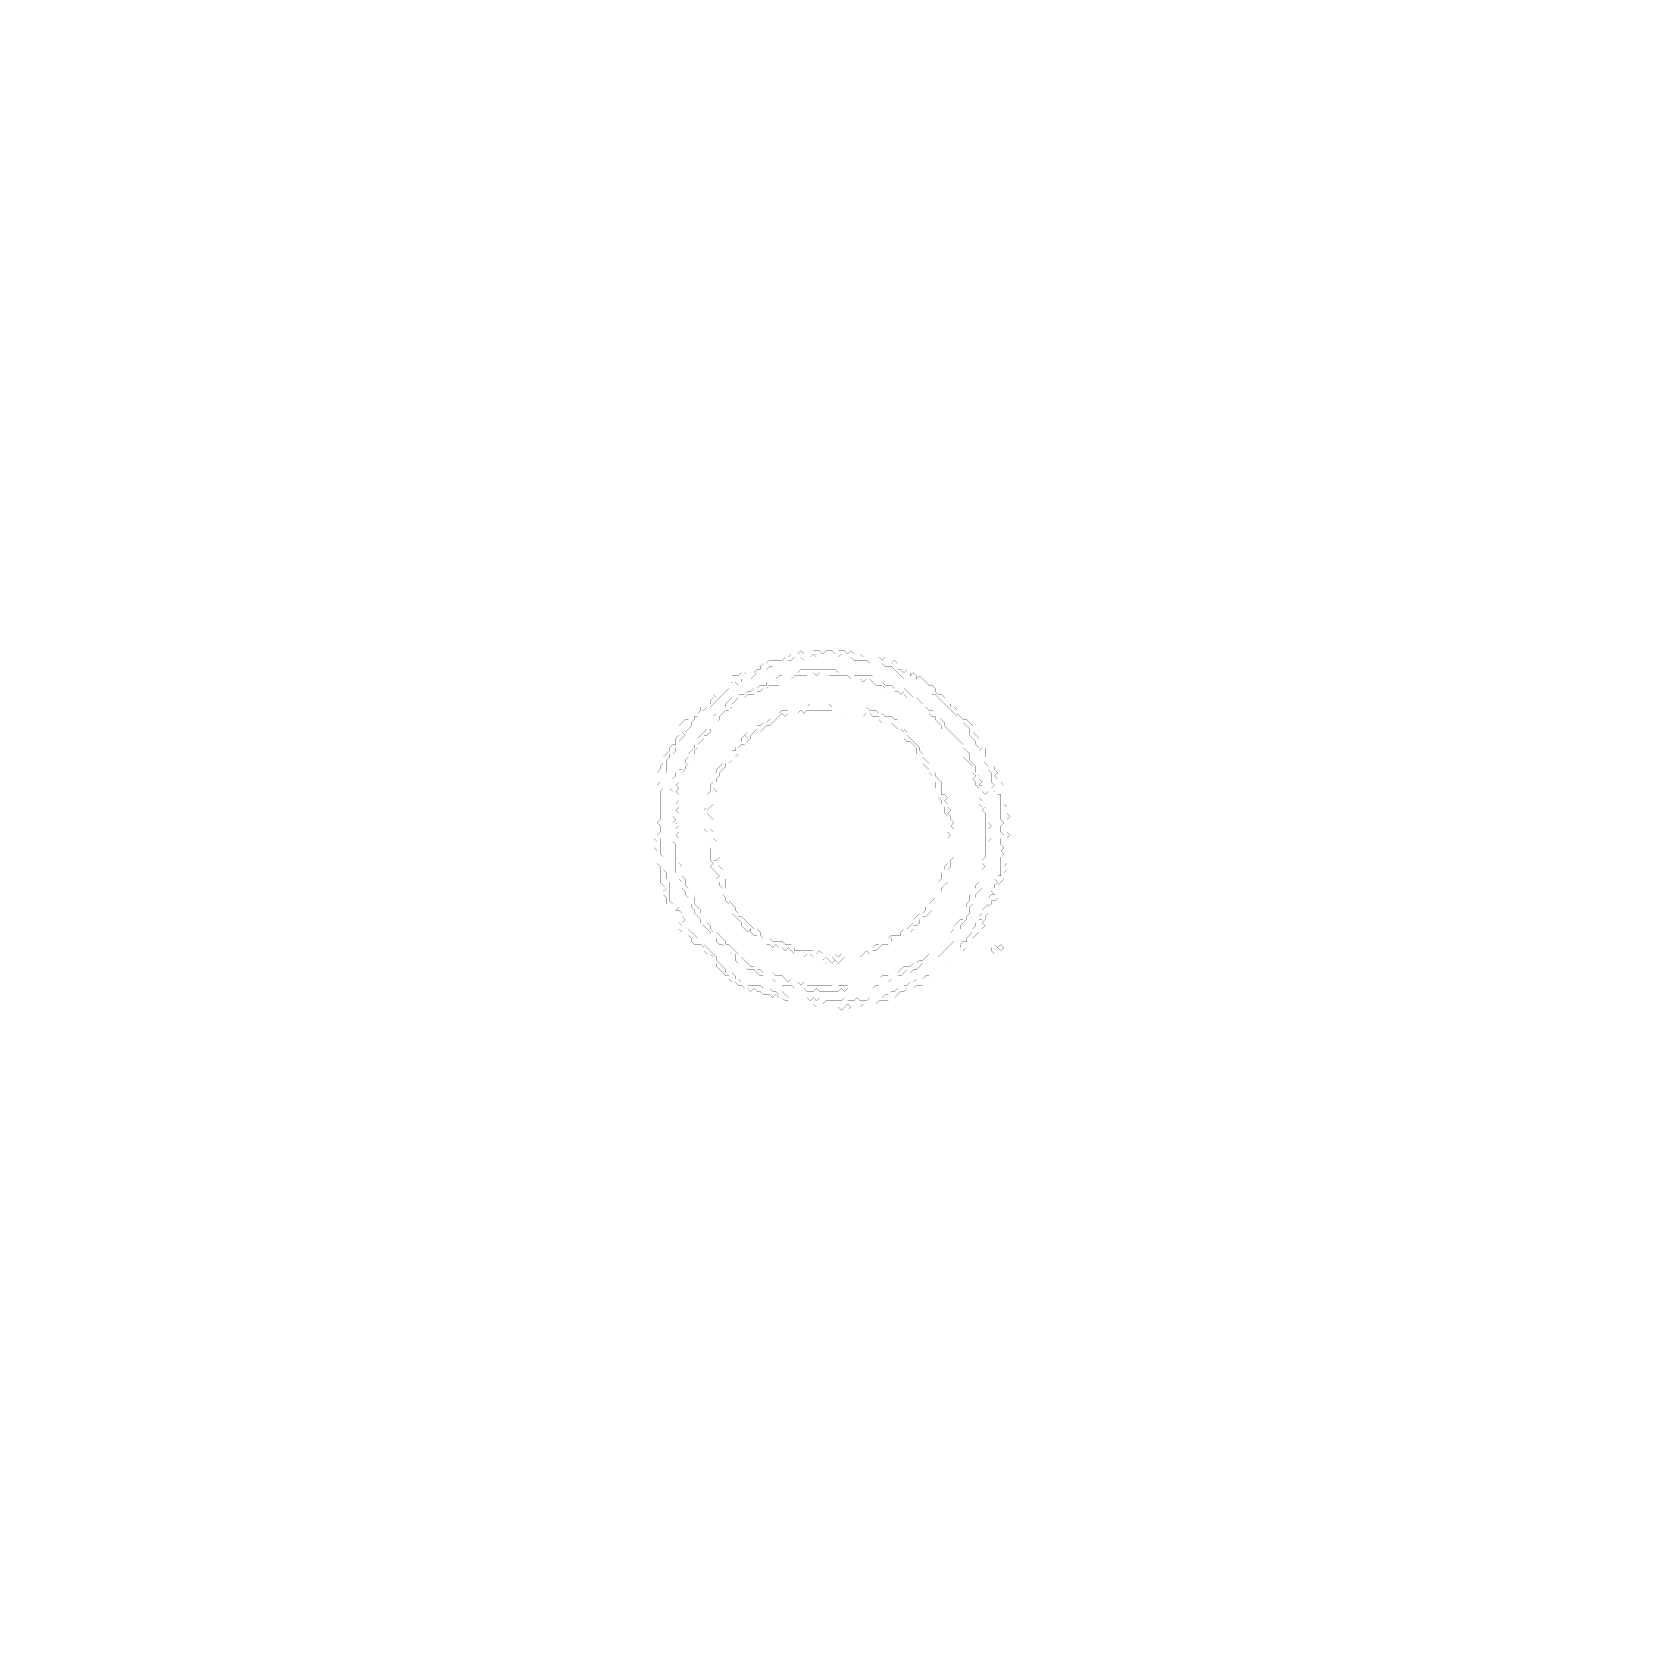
# Model space of a CAD drawing. Header units: metres. Extents: x 0 to 4947, y -4947 to 0.
import ezdxf

# ---------------------------------------------------------------- set-up
doc = ezdxf.new("R2010")
doc.units = ezdxf.units.M
doc.layers.add('conductor', color=1, linetype='Continuous')
doc.layers.add('substrate', color=5, linetype='Continuous')

msp = doc.modelspace()

# ---------------------------------------------------------------- linework, layer by layer
at = {"layer": 'conductor', "const_width": 0.5}
for points in [[(2419.9, -1926.3), (2410.2, -1935.9), (2400.6, -1935.9), (2390.9, -1945.6), (2381.2, -1935.9), (2371.5, -1935.9), (2361.8, -1935.9), (2352.2, -1945.6), (2342.5, -1945.6), (2332.8, -1955.3), (2323.1, -1955.3), (2313.4, -1955.3), (2303.8, -1955.3), (2294.1, -1965), (2284.4, -1965), (2274.7, -1974.7), (2265, -1965), (2265, -1974.7), (2255.4, -1984.3), (2245.7, -1984.3), (2236, -1994), (2226.3, -2003.7), (2216.6, -2003.7), (2207, -2003.7), (2197.3, -2003.7), (2197.3, -2013.4), (2187.6, -2023.1), (2177.9, -2013.4), (2168.2, -2013.4), (2158.6, -2023.1), (2158.6, -2032.7), (2148.9, -2042.4), (2139.2, -2052.1), (2129.5, -2061.8), (2119.9, -2071.5), (2110.2, -2081.1), (2100.5, -2090.8), (2090.8, -2090.8), (2081.1, -2100.5), (2071.5, -2110.2), (2061.8, -2119.9), (2052.1, -2119.9), (2052.1, -2129.5), (2042.4, -2139.2), (2042.4, -2148.9), (2032.7, -2158.6), (2023.1, -2168.2), (2013.4, -2168.2), (2023.1, -2177.9), (2013.4, -2187.6), (2003.7, -2197.3), (2003.7, -2207), (1994, -2216.6), (1994, -2226.3), (1984.3, -2236), (1974.7, -2236), (1974.7, -2245.7), (1965, -2255.4), (1965, -2265), (1965, -2274.7), (1965, -2284.4), (1965, -2294.1), (1955.3, -2303.8), (1955.3, -2313.4), (1955.3, -2323.1), (1955.3, -2332.8), (1955.3, -2342.5), (1945.6, -2352.2), (1945.6, -2361.8), (1945.6, -2371.5), (1945.6, -2381.2), (1945.6, -2390.9), (1945.6, -2400.6), (1945.6, -2410.2), (1945.6, -2419.9), (1945.6, -2429.6), (1945.6, -2439.3), (1935.9, -2449), (1945.6, -2458.6), (1945.6, -2468.3), (1945.6, -2478), (1935.9, -2487.7), (1945.6, -2497.4), (1945.6, -2507), (1945.6, -2516.7), (1945.6, -2526.4), (1945.6, -2536.1), (1945.6, -2545.8), (1955.3, -2555.4), (1955.3, -2565.1), (1955.3, -2574.8), (1955.3, -2584.5), (1955.3, -2594.2), (1965, -2603.8), (1965, -2613.5), (1965, -2623.2), (1974.7, -2632.9), (1974.7, -2642.6), (1974.7, -2652.2), (1974.7, -2661.9), (1974.7, -2671.6), (1974.7, -2681.3), (1974.7, -2691), (1984.3, -2700.6), (1994, -2700.6), (2003.7, -2710.3), (1994, -2720), (2003.7, -2720), (2013.4, -2729.7), (2013.4, -2739.4), (2023.1, -2749), (2013.4, -2758.7), (2023.1, -2758.7), (2032.7, -2768.4), (2032.7, -2778.1), (2042.4, -2787.8), (2052.1, -2797.4), (2061.8, -2807.1), (2071.5, -2807.1), (2081.1, -2816.8), (2081.1, -2826.5), (2090.8, -2836.1), (2100.5, -2845.8), (2110.2, -2855.5), (2119.9, -2865.2), (2119.9, -2874.9), (2129.5, -2884.5), (2139.2, -2894.2), (2148.9, -2903.9), (2148.9, -2913.6), (2158.6, -2913.6), (2168.2, -2913.6), (2177.9, -2923.3), (2177.9, -2932.9), (2187.6, -2932.9), (2197.3, -2942.6), (2207, -2942.6), (2216.6, -2952.3), (2226.3, -2952.3), (2236, -2952.3), (2245.7, -2952.3), (2255.4, -2952.3), (2265, -2962), (2274.7, -2962), (2284.4, -2962), (2294.1, -2971.7), (2303.8, -2971.7), (2313.4, -2981.3), (2323.1, -2971.7), (2332.8, -2981.3), (2342.5, -2991), (2352.2, -2991), (2361.8, -2991), (2371.5, -2991), (2381.2, -2991), (2390.9, -2991), (2400.6, -2991), (2410.2, -3000.7), (2419.9, -2991), (2429.6, -3000.7), (2439.3, -2991), (2449, -3000.7), (2449, -3010.4), (2458.6, -3000.7), (2468.3, -3000.7), (2478, -3000.7), (2487.7, -3000.7), (2497.4, -3000.7), (2507, -3000.7), (2516.7, -2991), (2526.4, -3000.7), (2536.1, -3000.7), (2545.8, -3000.7), (2555.4, -2991), (2565.1, -3000.7), (2574.8, -3000.7), (2584.5, -3000.7), (2594.2, -2991), (2603.8, -2991), (2613.5, -2991), (2623.2, -2991), (2632.9, -2991), (2642.6, -2981.3), (2652.2, -2981.3), (2661.9, -2971.7), (2671.6, -2971.7), (2681.3, -2962), (2691, -2962), (2700.6, -2952.3), (2710.3, -2952.3), (2720, -2942.6), (2729.7, -2942.6), (2739.4, -2932.9), (2749, -2932.9), (2758.7, -2932.9), (2768.4, -2923.3), (2778.1, -2923.3), (2787.8, -2913.6), (2797.4, -2913.6), (2807.1, -2903.9), (2816.8, -2894.2), (2826.5, -2884.5), (2836.1, -2874.9), (2845.8, -2865.2), (2855.5, -2855.5), (2865.2, -2845.8), (2874.9, -2836.1), (2874.9, -2826.5), (2884.5, -2816.8), (2894.2, -2816.8), (2894.2, -2807.1), (2903.9, -2797.4), (2913.6, -2787.8), (2913.6, -2778.1), (2923.3, -2768.4), (2923.3, -2758.7), (2932.9, -2749), (2942.6, -2749), (2932.9, -2739.4), (2942.6, -2729.7), (2942.6, -2720), (2952.3, -2710.3), (2962, -2700.6), (2962, -2691), (2962, -2681.3), (2971.7, -2671.6), (2981.3, -2671.6), (2971.7, -2661.9), (2981.3, -2652.2), (2981.3, -2642.6), (2991, -2632.9), (2981.3, -2623.2), (2991, -2613.5), (3000.7, -2613.5), (3000.7, -2603.8), (3000.7, -2594.2), (3000.7, -2584.5), (3000.7, -2574.8), (3000.7, -2565.1), (3000.7, -2555.4), (3010.4, -2545.8), (3000.7, -2536.1), (3010.4, -2526.4), (3000.7, -2516.7), (3000.7, -2507), (3000.7, -2497.4), (3010.4, -2487.7), (3000.7, -2478), (3000.7, -2468.3), (3000.7, -2458.6), (3010.4, -2449), (3000.7, -2439.3), (3000.7, -2429.6), (3000.7, -2419.9), (3000.7, -2410.2), (3000.7, -2400.6), (3000.7, -2390.9), (3000.7, -2381.2), (3000.7, -2371.5), (3000.7, -2361.8), (2991, -2361.8), (2981.3, -2352.2), (2971.7, -2342.5), (2981.3, -2332.8), (2971.7, -2323.1), (2971.7, -2313.4), (2971.7, -2303.8), (2971.7, -2294.1), (2962, -2284.4), (2962, -2274.7), (2952.3, -2265), (2942.6, -2255.4), (2942.6, -2245.7), (2942.6, -2236), (2932.9, -2226.3), (2942.6, -2216.6), (2932.9, -2216.6), (2923.3, -2207), (2923.3, -2197.3), (2913.6, -2187.6), (2903.9, -2177.9), (2903.9, -2168.2), (2903.9, -2158.6), (2894.2, -2148.9), (2884.5, -2139.2), (2874.9, -2139.2), (2865.2, -2129.5), (2865.2, -2119.9), (2855.5, -2110.2), (2845.8, -2100.5), (2836.1, -2090.8), (2826.5, -2081.1), (2816.8, -2071.5), (2807.1, -2061.8), (2797.4, -2052.1), (2787.8, -2052.1), (2778.1, -2042.4), (2768.4, -2032.7), (2758.7, -2023.1), (2749, -2013.4), (2739.4, -2013.4), (2729.7, -2013.4), (2720, -2013.4), (2710.3, -2003.7), (2700.6, -2003.7), (2691, -1994), (2681.3, -1984.3), (2671.6, -1974.7), (2661.9, -1965), (2652.2, -1965), (2642.6, -1965), (2632.9, -1955.3), (2623.2, -1955.3), (2613.5, -1955.3), (2603.8, -1955.3), (2594.2, -1955.3), (2584.5, -1945.6), (2574.8, -1945.6), (2565.1, -1945.6), (2555.4, -1945.6), (2545.8, -1945.6), (2536.1, -1935.9), (2526.4, -1935.9), (2516.7, -1935.9), (2507, -1926.3), (2497.4, -1935.9), (2487.7, -1935.9), (2478, -1935.9), (2468.3, -1935.9), (2458.6, -1935.9), (2449, -1935.9), (2439.3, -1935.9), (2429.6, -1935.9)], [(2371.5, -1984.3), (2381.2, -1974.7), (2390.9, -1974.7), (2400.6, -1974.7), (2410.2, -1974.7), (2419.9, -1974.7), (2429.6, -1974.7), (2439.3, -1974.7), (2449, -1974.7), (2458.6, -1974.7), (2468.3, -1974.7), (2478, -1974.7), (2487.7, -1974.7), (2497.4, -1984.3), (2507, -1984.3), (2516.7, -1984.3), (2526.4, -1984.3), (2536.1, -1984.3), (2545.8, -1994), (2555.4, -1994), (2565.1, -1994), (2574.8, -1994), (2584.5, -1994), (2594.2, -1994), (2603.8, -1994), (2613.5, -2003.7), (2623.2, -2013.4), (2632.9, -2013.4), (2642.6, -2023.1), (2652.2, -2023.1), (2661.9, -2023.1), (2671.6, -2032.7), (2681.3, -2032.7), (2691, -2032.7), (2700.6, -2032.7), (2710.3, -2042.4), (2720, -2052.1), (2729.7, -2061.8), (2739.4, -2061.8), (2749, -2071.5), (2758.7, -2081.1), (2758.7, -2090.8), (2768.4, -2090.8), (2778.1, -2100.5), (2787.8, -2100.5), (2797.4, -2110.2), (2807.1, -2119.9), (2816.8, -2129.5), (2826.5, -2139.2), (2826.5, -2148.9), (2836.1, -2158.6), (2845.8, -2168.2), (2855.5, -2177.9), (2865.2, -2187.6), (2874.9, -2197.3), (2884.5, -2207), (2884.5, -2216.6), (2894.2, -2226.3), (2903.9, -2236), (2903.9, -2245.7), (2903.9, -2255.4), (2913.6, -2265), (2923.3, -2274.7), (2923.3, -2284.4), (2923.3, -2294.1), (2932.9, -2303.8), (2932.9, -2313.4), (2942.6, -2323.1), (2932.9, -2332.8), (2942.6, -2332.8), (2952.3, -2342.5), (2942.6, -2352.2), (2942.6, -2361.8), (2942.6, -2371.5), (2952.3, -2371.5), (2962, -2381.2), (2962, -2390.9), (2962, -2400.6), (2962, -2410.2), (2962, -2419.9), (2962, -2429.6), (2962, -2439.3), (2962, -2449), (2971.7, -2458.6), (2962, -2468.3), (2962, -2478), (2962, -2487.7), (2971.7, -2497.4), (2962, -2507), (2962, -2516.7), (2962, -2526.4), (2962, -2536.1), (2962, -2545.8), (2962, -2555.4), (2962, -2565.1), (2962, -2574.8), (2962, -2584.5), (2962, -2594.2), (2962, -2603.8), (2962, -2613.5), (2952.3, -2623.2), (2942.6, -2632.9), (2942.6, -2642.6), (2942.6, -2652.2), (2932.9, -2661.9), (2923.3, -2671.6), (2923.3, -2681.3), (2913.6, -2691), (2913.6, -2700.6), (2903.9, -2710.3), (2903.9, -2720), (2903.9, -2729.7), (2894.2, -2739.4), (2894.2, -2749), (2884.5, -2758.7), (2874.9, -2768.4), (2874.9, -2778.1), (2865.2, -2787.8), (2855.5, -2797.4), (2855.5, -2807.1), (2855.5, -2816.8), (2845.8, -2826.5), (2836.1, -2836.1), (2826.5, -2845.8), (2816.8, -2855.5), (2807.1, -2865.2), (2797.4, -2865.2), (2787.8, -2865.2), (2778.1, -2874.9), (2768.4, -2884.5), (2758.7, -2884.5), (2749, -2894.2), (2739.4, -2903.9), (2729.7, -2903.9), (2720, -2913.6), (2710.3, -2903.9), (2700.6, -2913.6), (2691, -2923.3), (2681.3, -2923.3), (2671.6, -2932.9), (2661.9, -2932.9), (2652.2, -2942.6), (2642.6, -2942.6), (2632.9, -2942.6), (2623.2, -2952.3), (2613.5, -2952.3), (2603.8, -2962), (2594.2, -2962), (2584.5, -2962), (2574.8, -2962), (2565.1, -2962), (2555.4, -2962), (2545.8, -2962), (2536.1, -2962), (2526.4, -2962), (2516.7, -2971.7), (2507, -2962), (2497.4, -2971.7), (2487.7, -2971.7), (2478, -2971.7), (2468.3, -2971.7), (2458.6, -2971.7), (2449, -2971.7), (2439.3, -2971.7), (2429.6, -2962), (2419.9, -2971.7), (2410.2, -2971.7), (2400.6, -2971.7), (2390.9, -2962), (2381.2, -2962), (2371.5, -2962), (2361.8, -2962), (2352.2, -2952.3), (2342.5, -2952.3), (2332.8, -2952.3), (2323.1, -2952.3), (2313.4, -2942.6), (2313.4, -2932.9), (2303.8, -2942.6), (2294.1, -2932.9), (2284.4, -2932.9), (2274.7, -2932.9), (2265, -2923.3), (2255.4, -2923.3), (2245.7, -2913.6), (2236, -2903.9), (2226.3, -2903.9), (2216.6, -2903.9), (2207, -2894.2), (2197.3, -2884.5), (2187.6, -2884.5), (2177.9, -2874.9), (2177.9, -2865.2), (2177.9, -2855.5), (2168.2, -2855.5), (2158.6, -2845.8), (2148.9, -2836.1), (2139.2, -2826.5), (2129.5, -2826.5), (2119.9, -2816.8), (2119.9, -2807.1), (2110.2, -2797.4), (2100.5, -2787.8), (2090.8, -2778.1), (2081.1, -2768.4), (2071.5, -2758.7), (2071.5, -2749), (2061.8, -2739.4), (2052.1, -2729.7), (2052.1, -2720), (2042.4, -2710.3), (2042.4, -2700.6), (2032.7, -2691), (2032.7, -2681.3), (2023.1, -2671.6), (2023.1, -2661.9), (2013.4, -2652.2), (2013.4, -2642.6), (2013.4, -2632.9), (2003.7, -2623.2), (2003.7, -2613.5), (1994, -2603.8), (1994, -2594.2), (1994, -2584.5), (1994, -2574.8), (1994, -2565.1), (1994, -2555.4), (1994, -2545.8), (1994, -2536.1), (1994, -2526.4), (1994, -2516.7), (1984.3, -2507), (1984.3, -2497.4), (1984.3, -2487.7), (1984.3, -2478), (1984.3, -2468.3), (1984.3, -2458.6), (1984.3, -2449), (1994, -2439.3), (1984.3, -2429.6), (1984.3, -2419.9), (1984.3, -2410.2), (1984.3, -2400.6), (1984.3, -2390.9), (1984.3, -2381.2), (1984.3, -2371.5), (1984.3, -2361.8), (1984.3, -2352.2), (1974.7, -2342.5), (1984.3, -2332.8), (1984.3, -2323.1), (1984.3, -2313.4), (1994, -2303.8), (1994, -2294.1), (2003.7, -2284.4), (2013.4, -2284.4), (2013.4, -2274.7), (2023.1, -2265), (2023.1, -2255.4), (2032.7, -2245.7), (2032.7, -2236), (2042.4, -2226.3), (2052.1, -2216.6), (2052.1, -2207), (2061.8, -2197.3), (2061.8, -2187.6), (2071.5, -2177.9), (2081.1, -2168.2), (2090.8, -2158.6), (2090.8, -2148.9), (2100.5, -2139.2), (2110.2, -2129.5), (2110.2, -2119.9), (2119.9, -2110.2), (2129.5, -2110.2), (2139.2, -2100.5), (2148.9, -2090.8), (2148.9, -2081.1), (2158.6, -2071.5), (2168.2, -2061.8), (2177.9, -2061.8), (2187.6, -2052.1), (2197.3, -2052.1), (2207, -2052.1), (2216.6, -2042.4), (2226.3, -2042.4), (2236, -2032.7), (2245.7, -2032.7), (2255.4, -2023.1), (2265, -2023.1), (2274.7, -2023.1), (2274.7, -2013.4), (2284.4, -2003.7), (2294.1, -2003.7), (2303.8, -2003.7), (2313.4, -1994), (2323.1, -1994), (2332.8, -1984.3), (2342.5, -1984.3), (2352.2, -1984.3), (2361.8, -1984.3)], [(2381.2, -2100.5), (2371.5, -2110.2), (2361.8, -2110.2), (2352.2, -2110.2), (2342.5, -2110.2), (2332.8, -2119.9), (2323.1, -2110.2), (2313.4, -2119.9), (2303.8, -2129.5), (2294.1, -2139.2), (2284.4, -2148.9), (2274.7, -2148.9), (2265, -2158.6), (2255.4, -2168.2), (2245.7, -2158.6), (2236, -2168.2), (2226.3, -2177.9), (2226.3, -2187.6), (2216.6, -2197.3), (2207, -2207), (2197.3, -2207), (2187.6, -2216.6), (2187.6, -2226.3), (2187.6, -2236), (2177.9, -2245.7), (2168.2, -2245.7), (2158.6, -2245.7), (2168.2, -2255.4), (2158.6, -2265), (2148.9, -2265), (2148.9, -2274.7), (2139.2, -2284.4), (2129.5, -2294.1), (2129.5, -2303.8), (2119.9, -2313.4), (2119.9, -2323.1), (2110.2, -2332.8), (2110.2, -2342.5), (2119.9, -2352.2), (2110.2, -2361.8), (2110.2, -2371.5), (2110.2, -2381.2), (2110.2, -2390.9), (2100.5, -2400.6), (2090.8, -2410.2), (2090.8, -2419.9), (2100.5, -2429.6), (2110.2, -2439.3), (2100.5, -2449), (2090.8, -2449), (2090.8, -2458.6), (2090.8, -2468.3), (2100.5, -2468.3), (2110.2, -2478), (2110.2, -2487.7), (2100.5, -2497.4), (2110.2, -2497.4), (2119.9, -2507), (2110.2, -2516.7), (2110.2, -2526.4), (2110.2, -2536.1), (2110.2, -2545.8), (2119.9, -2545.8), (2129.5, -2555.4), (2119.9, -2565.1), (2110.2, -2565.1), (2119.9, -2574.8), (2129.5, -2584.5), (2139.2, -2594.2), (2139.2, -2603.8), (2139.2, -2613.5), (2148.9, -2623.2), (2148.9, -2632.9), (2148.9, -2642.6), (2148.9, -2652.2), (2158.6, -2661.9), (2158.6, -2671.6), (2158.6, -2681.3), (2158.6, -2691), (2168.2, -2700.6), (2177.9, -2710.3), (2177.9, -2720), (2187.6, -2729.7), (2187.6, -2739.4), (2197.3, -2739.4), (2207, -2749), (2216.6, -2758.7), (2226.3, -2768.4), (2236, -2778.1), (2245.7, -2778.1), (2255.4, -2787.8), (2255.4, -2797.4), (2265, -2807.1), (2274.7, -2807.1), (2284.4, -2807.1), (2294.1, -2816.8), (2303.8, -2816.8), (2313.4, -2816.8), (2323.1, -2816.8), (2332.8, -2826.5), (2342.5, -2826.5), (2352.2, -2826.5), (2361.8, -2836.1), (2361.8, -2845.8), (2371.5, -2845.8), (2381.2, -2845.8), (2390.9, -2845.8), (2400.6, -2845.8), (2410.2, -2845.8), (2419.9, -2845.8), (2429.6, -2855.5), (2439.3, -2845.8), (2449, -2855.5), (2458.6, -2855.5), (2468.3, -2855.5), (2478, -2855.5), (2487.7, -2855.5), (2497.4, -2865.2), (2507, -2855.5), (2516.7, -2855.5), (2526.4, -2855.5), (2536.1, -2855.5), (2545.8, -2855.5), (2555.4, -2855.5), (2565.1, -2855.5), (2574.8, -2845.8), (2584.5, -2836.1), (2594.2, -2836.1), (2603.8, -2836.1), (2613.5, -2826.5), (2623.2, -2826.5), (2632.9, -2816.8), (2642.6, -2807.1), (2652.2, -2807.1), (2661.9, -2797.4), (2671.6, -2797.4), (2681.3, -2797.4), (2691, -2797.4), (2691, -2787.8), (2700.6, -2778.1), (2710.3, -2778.1), (2720, -2768.4), (2729.7, -2758.7), (2729.7, -2749), (2739.4, -2739.4), (2749, -2729.7), (2758.7, -2729.7), (2768.4, -2720), (2768.4, -2710.3), (2778.1, -2700.6), (2787.8, -2691), (2797.4, -2681.3), (2787.8, -2671.6), (2787.8, -2661.9), (2797.4, -2652.2), (2807.1, -2642.6), (2807.1, -2632.9), (2816.8, -2623.2), (2816.8, -2613.5), (2816.8, -2603.8), (2826.5, -2594.2), (2826.5, -2584.5), (2836.1, -2574.8), (2836.1, -2565.1), (2836.1, -2555.4), (2836.1, -2545.8), (2836.1, -2536.1), (2836.1, -2526.4), (2836.1, -2516.7), (2836.1, -2507), (2836.1, -2497.4), (2845.8, -2487.7), (2836.1, -2478), (2836.1, -2468.3), (2836.1, -2458.6), (2836.1, -2449), (2836.1, -2439.3), (2836.1, -2429.6), (2826.5, -2419.9), (2826.5, -2410.2), (2826.5, -2400.6), (2816.8, -2390.9), (2816.8, -2381.2), (2807.1, -2371.5), (2807.1, -2361.8), (2807.1, -2352.2), (2797.4, -2342.5), (2797.4, -2332.8), (2797.4, -2323.1), (2787.8, -2313.4), (2787.8, -2303.8), (2778.1, -2294.1), (2778.1, -2284.4), (2768.4, -2274.7), (2758.7, -2265), (2758.7, -2255.4), (2749, -2245.7), (2739.4, -2236), (2739.4, -2226.3), (2739.4, -2216.6), (2729.7, -2207), (2720, -2197.3), (2710.3, -2197.3), (2700.6, -2187.6), (2700.6, -2177.9), (2700.6, -2168.2), (2691, -2158.6), (2681.3, -2158.6), (2671.6, -2148.9), (2661.9, -2139.2), (2652.2, -2139.2), (2642.6, -2139.2), (2632.9, -2139.2), (2623.2, -2129.5), (2623.2, -2119.9), (2613.5, -2119.9), (2603.8, -2119.9), (2594.2, -2110.2), (2584.5, -2110.2), (2574.8, -2119.9), (2565.1, -2110.2), (2555.4, -2110.2), (2545.8, -2110.2), (2536.1, -2110.2), (2526.4, -2110.2), (2516.7, -2110.2), (2507, -2110.2), (2497.4, -2100.5), (2487.7, -2110.2), (2478, -2100.5), (2468.3, -2100.5), (2458.6, -2100.5), (2449, -2100.5), (2439.3, -2100.5), (2429.6, -2100.5), (2419.9, -2100.5), (2410.2, -2100.5), (2400.6, -2100.5), (2390.9, -2110.2)], [(2942.6, -2352.2), (2952.3, -2342.5), (2962, -2352.2), (2952.3, -2361.8)]]:
    msp.add_lwpolyline(points, close=True, dxfattribs=at)
at = {"layer": 'substrate', "const_width": 0.5}
for points in [[(0, 0), (0, -9.7), (0, -19.4), (0, -29), (0, -38.7), (0, -48.4), (0, -58.1), (0, -67.8), (0, -77.4), (0, -87.1), (0, -96.8), (0, -106.5), (0, -116.2), (0, -125.8), (0, -135.5), (0, -145.2), (0, -154.9), (0, -164.6), (0, -174.2), (0, -183.9), (0, -193.6), (0, -203.3), (0, -213), (0, -222.6), (0, -232.3), (0, -242), (0, -251.7), (0, -261.4), (0, -271), (0, -280.7), (0, -290.4), (0, -300.1), (0, -309.8), (0, -319.4), (0, -329.1), (0, -338.8), (0, -348.5), (0, -358.1), (0, -367.8), (0, -377.5), (0, -387.2), (0, -396.9), (0, -406.5), (0, -416.2), (0, -425.9), (0, -435.6), (0, -445.3), (0, -454.9), (0, -464.6), (0, -474.3), (0, -484), (0, -493.7), (0, -503.3), (0, -513), (0, -522.7), (0, -532.4), (0, -542.1), (0, -551.7), (0, -561.4), (0, -571.1), (0, -580.8), (0, -590.5), (0, -600.1), (0, -609.8), (0, -619.5), (0, -629.2), (0, -638.9), (0, -648.5), (0, -658.2), (0, -667.9), (0, -677.6), (0, -687.3), (0, -696.9), (0, -706.6), (0, -716.3), (0, -726), (0, -735.7), (0, -745.3), (0, -755), (0, -764.7), (0, -774.4), (0, -784.1), (0, -793.7), (0, -803.4), (0, -813.1), (0, -822.8), (0, -832.5), (0, -842.1), (0, -851.8), (0, -861.5), (0, -871.2), (0, -880.9), (0, -890.5), (0, -900.2), (0, -909.9), (0, -919.6), (0, -929.2), (0, -938.9), (0, -948.6), (0, -958.3), (0, -968), (0, -977.6), (0, -987.3), (0, -997), (0, -1006.7), (0, -1016.4), (0, -1026), (0, -1035.7), (0, -1045.4), (0, -1055.1), (0, -1064.8), (0, -1074.4), (0, -1084.1), (0, -1093.8), (0, -1103.5), (0, -1113.2), (0, -1122.8), (0, -1132.5), (0, -1142.2), (0, -1151.9), (0, -1161.6), (0, -1171.2), (0, -1180.9), (0, -1190.6), (0, -1200.3), (0, -1210), (0, -1219.6), (0, -1229.3), (0, -1239), (0, -1248.7), (0, -1258.4), (0, -1268), (0, -1277.7), (0, -1287.4), (0, -1297.1), (0, -1306.8), (0, -1316.4), (0, -1326.1), (0, -1335.8), (0, -1345.5), (0, -1355.2), (0, -1364.8), (0, -1374.5), (0, -1384.2), (0, -1393.9), (0, -1403.6), (0, -1413.2), (0, -1422.9), (0, -1432.6), (0, -1442.3), (0, -1452), (0, -1461.6), (0, -1471.3), (0, -1481), (0, -1490.7), (0, -1500.4), (0, -1510), (0, -1519.7), (0, -1529.4), (0, -1539.1), (0, -1548.8), (0, -1558.4), (0, -1568.1), (0, -1577.8), (0, -1587.5), (0, -1597.1), (0, -1606.8), (0, -1616.5), (0, -1626.2), (0, -1635.9), (0, -1645.5), (0, -1655.2), (0, -1664.9), (0, -1674.6), (0, -1684.3), (0, -1693.9), (0, -1703.6), (0, -1713.3), (0, -1723), (0, -1732.7), (0, -1742.3), (0, -1752), (0, -1761.7), (0, -1771.4), (0, -1781.1), (0, -1790.7), (0, -1800.4), (0, -1810.1), (0, -1819.8), (0, -1829.5), (0, -1839.1), (0, -1848.8), (0, -1858.5), (0, -1868.2), (0, -1877.9), (0, -1887.5), (0, -1897.2), (0, -1906.9), (0, -1916.6), (0, -1926.3), (0, -1935.9), (0, -1945.6), (0, -1955.3), (0, -1965), (0, -1974.7), (0, -1984.3), (0, -1994), (0, -2003.7), (0, -2013.4), (0, -2023.1), (0, -2032.7), (0, -2042.4), (0, -2052.1), (0, -2061.8), (0, -2071.5), (0, -2081.1), (0, -2090.8), (0, -2100.5), (0, -2110.2), (0, -2119.9), (0, -2129.5), (0, -2139.2), (0, -2148.9), (0, -2158.6), (0, -2168.2), (0, -2177.9), (0, -2187.6), (0, -2197.3), (0, -2207), (0, -2216.6), (0, -2226.3), (0, -2236), (0, -2245.7), (0, -2255.4), (0, -2265), (0, -2274.7), (0, -2284.4), (0, -2294.1), (0, -2303.8), (0, -2313.4), (0, -2323.1), (0, -2332.8), (0, -2342.5), (0, -2352.2), (0, -2361.8), (0, -2371.5), (0, -2381.2), (0, -2390.9), (0, -2400.6), (0, -2410.2), (0, -2419.9), (0, -2429.6), (0, -2439.3), (0, -2449), (0, -2458.6), (0, -2468.3), (0, -2478), (0, -2487.7), (0, -2497.4), (0, -2507), (0, -2516.7), (0, -2526.4), (0, -2536.1), (0, -2545.8), (0, -2555.4), (0, -2565.1), (0, -2574.8), (0, -2584.5), (0, -2594.2), (0, -2603.8), (0, -2613.5), (0, -2623.2), (0, -2632.9), (0, -2642.6), (0, -2652.2), (0, -2661.9), (0, -2671.6), (0, -2681.3), (0, -2691), (0, -2700.6), (0, -2710.3), (0, -2720), (0, -2729.7), (0, -2739.4), (0, -2749), (0, -2758.7), (0, -2768.4), (0, -2778.1), (0, -2787.8), (0, -2797.4), (0, -2807.1), (0, -2816.8), (0, -2826.5), (0, -2836.1), (0, -2845.8), (0, -2855.5), (0, -2865.2), (0, -2874.9), (0, -2884.5), (0, -2894.2), (0, -2903.9), (0, -2913.6), (0, -2923.3), (0, -2932.9), (0, -2942.6), (0, -2952.3), (0, -2962), (0, -2971.7), (0, -2981.3), (0, -2991), (0, -3000.7), (0, -3010.4), (0, -3020.1), (0, -3029.7), (0, -3039.4), (0, -3049.1), (0, -3058.8), (0, -3068.5), (0, -3078.1), (0, -3087.8), (0, -3097.5), (0, -3107.2), (0, -3116.9), (0, -3126.5), (0, -3136.2), (0, -3145.9), (0, -3155.6), (0, -3165.3), (0, -3174.9), (0, -3184.6), (0, -3194.3), (0, -3204), (0, -3213.7), (0, -3223.3), (0, -3233), (0, -3242.7), (0, -3252.4), (0, -3262.1), (0, -3271.7), (0, -3281.4), (0, -3291.1), (0, -3300.8), (0, -3310.5), (0, -3320.1), (0, -3329.8), (0, -3339.5), (0, -3349.2), (0, -3358.9), (0, -3368.5), (0, -3378.2), (0, -3387.9), (0, -3397.6), (0, -3407.2), (0, -3416.9), (0, -3426.6), (0, -3436.3), (0, -3446), (0, -3455.6), (0, -3465.3), (0, -3475), (0, -3484.7), (0, -3494.4), (0, -3504), (0, -3513.7), (0, -3523.4), (0, -3533.1), (0, -3542.8), (0, -3552.4), (0, -3562.1), (0, -3571.8), (0, -3581.5), (0, -3591.2), (0, -3600.8), (0, -3610.5), (0, -3620.2), (0, -3629.9), (0, -3639.6), (0, -3649.2), (0, -3658.9), (0, -3668.6), (0, -3678.3), (0, -3688), (0, -3697.6), (0, -3707.3), (0, -3717), (0, -3726.7), (0, -3736.4), (0, -3746), (0, -3755.7), (0, -3765.4), (0, -3775.1), (0, -3784.8), (0, -3794.4), (0, -3804.1), (0, -3813.8), (0, -3823.5), (0, -3833.2), (0, -3842.8), (0, -3852.5), (0, -3862.2), (0, -3871.9), (0, -3881.6), (0, -3891.2), (0, -3900.9), (0, -3910.6), (0, -3920.3), (0, -3930), (0, -3939.6), (0, -3949.3), (0, -3959), (0, -3968.7), (0, -3978.4), (0, -3988), (0, -3997.7), (0, -4007.4), (0, -4017.1), (0, -4026.8), (0, -4036.4), (0, -4046.1), (0, -4055.8), (0, -4065.5), (0, -4075.1), (0, -4084.8), (0, -4094.5), (0, -4104.2), (0, -4113.9), (0, -4123.5), (0, -4133.2), (0, -4142.9), (0, -4152.6), (0, -4162.3), (0, -4171.9), (0, -4181.6), (0, -4191.3), (0, -4201), (0, -4210.7), (0, -4220.3), (0, -4230), (0, -4239.7), (0, -4249.4), (0, -4259.1), (0, -4268.7), (0, -4278.4), (0, -4288.1), (0, -4297.8), (0, -4307.5), (0, -4317.1), (0, -4326.8), (0, -4336.5), (0, -4346.2), (0, -4355.9), (0, -4365.5), (0, -4375.2), (0, -4384.9), (0, -4394.6), (0, -4404.3), (0, -4413.9), (0, -4423.6), (0, -4433.3), (0, -4443), (0, -4452.7), (0, -4462.3), (0, -4472), (0, -4481.7), (0, -4491.4), (0, -4501.1), (0, -4510.7), (0, -4520.4), (0, -4530.1), (0, -4539.8), (0, -4549.5), (0, -4559.1), (0, -4568.8), (0, -4578.5), (0, -4588.2), (0, -4597.9), (0, -4607.5), (0, -4617.2), (0, -4626.9), (0, -4636.6), (0, -4646.2), (0, -4655.9), (0, -4665.6), (0, -4675.3), (0, -4685), (0, -4694.6), (0, -4704.3), (0, -4714), (0, -4723.7), (0, -4733.4), (0, -4743), (0, -4752.7), (0, -4762.4), (0, -4772.1), (0, -4781.8), (0, -4791.4), (0, -4801.1), (0, -4810.8), (0, -4820.5), (0, -4830.2), (0, -4839.8), (0, -4849.5), (0, -4859.2), (0, -4868.9), (0, -4878.6), (0, -4888.2), (0, -4897.9), (0, -4907.6), (0, -4917.3), (0, -4927), (0, -4936.6), (0, -4946.3), (9.7, -4946.3), (19.4, -4946.3), (29, -4946.3), (38.7, -4946.3), (48.4, -4946.3), (58.1, -4946.3), (67.8, -4946.3), (77.4, -4946.3), (87.1, -4946.3), (96.8, -4946.3), (106.5, -4946.3), (116.2, -4946.3), (125.8, -4946.3), (135.5, -4946.3), (145.2, -4946.3), (154.9, -4946.3), (164.6, -4946.3), (174.2, -4946.3), (183.9, -4946.3), (193.6, -4946.3), (203.3, -4946.3), (213, -4946.3), (222.6, -4946.3), (232.3, -4946.3), (242, -4946.3), (251.7, -4946.3), (261.4, -4946.3), (271, -4946.3), (280.7, -4946.3), (290.4, -4946.3), (300.1, -4946.3), (309.8, -4946.3), (319.4, -4946.3), (329.1, -4946.3), (338.8, -4946.3), (348.5, -4946.3), (358.1, -4946.3), (367.8, -4946.3), (377.5, -4946.3), (387.2, -4946.3), (396.9, -4946.3), (406.5, -4946.3), (416.2, -4946.3), (425.9, -4946.3), (435.6, -4946.3), (445.3, -4946.3), (454.9, -4946.3), (464.6, -4946.3), (474.3, -4946.3), (484, -4946.3), (493.7, -4946.3), (503.3, -4946.3), (513, -4946.3), (522.7, -4946.3), (532.4, -4946.3), (542.1, -4946.3), (551.7, -4946.3), (561.4, -4946.3), (571.1, -4946.3), (580.8, -4946.3), (590.5, -4946.3), (600.1, -4946.3), (609.8, -4946.3), (619.5, -4946.3), (629.2, -4946.3), (638.9, -4946.3), (648.5, -4946.3), (658.2, -4946.3), (667.9, -4946.3), (677.6, -4946.3), (687.3, -4946.3), (696.9, -4946.3), (706.6, -4946.3), (716.3, -4946.3), (726, -4946.3), (735.7, -4946.3), (745.3, -4946.3), (755, -4946.3), (764.7, -4946.3), (774.4, -4946.3), (784.1, -4946.3), (793.7, -4946.3), (803.4, -4946.3), (813.1, -4946.3), (822.8, -4946.3), (832.5, -4946.3), (842.1, -4946.3), (851.8, -4946.3), (861.5, -4946.3), (871.2, -4946.3), (880.9, -4946.3), (890.5, -4946.3), (900.2, -4946.3), (909.9, -4946.3), (919.6, -4946.3), (929.2, -4946.3), (938.9, -4946.3), (948.6, -4946.3), (958.3, -4946.3), (968, -4946.3), (977.6, -4946.3), (987.3, -4946.3), (997, -4946.3), (1006.7, -4946.3), (1016.4, -4946.3), (1026, -4946.3), (1035.7, -4946.3), (1045.4, -4946.3), (1055.1, -4946.3), (1064.8, -4946.3), (1074.4, -4946.3), (1084.1, -4946.3), (1093.8, -4946.3), (1103.5, -4946.3), (1113.2, -4946.3), (1122.8, -4946.3), (1132.5, -4946.3), (1142.2, -4946.3), (1151.9, -4946.3), (1161.6, -4946.3), (1171.2, -4946.3), (1180.9, -4946.3), (1190.6, -4946.3), (1200.3, -4946.3), (1210, -4946.3), (1219.6, -4946.3), (1229.3, -4946.3), (1239, -4946.3), (1248.7, -4946.3), (1258.4, -4946.3), (1268, -4946.3), (1277.7, -4946.3), (1287.4, -4946.3), (1297.1, -4946.3), (1306.8, -4946.3), (1316.4, -4946.3), (1326.1, -4946.3), (1335.8, -4946.3), (1345.5, -4946.3), (1355.2, -4946.3), (1364.8, -4946.3), (1374.5, -4946.3), (1384.2, -4946.3), (1393.9, -4946.3), (1403.6, -4946.3), (1413.2, -4946.3), (1422.9, -4946.3), (1432.6, -4946.3), (1442.3, -4946.3), (1452, -4946.3), (1461.6, -4946.3), (1471.3, -4946.3), (1481, -4946.3), (1490.7, -4946.3), (1500.4, -4946.3), (1510, -4946.3), (1519.7, -4946.3), (1529.4, -4946.3), (1539.1, -4946.3), (1548.8, -4946.3), (1558.4, -4946.3), (1568.1, -4946.3), (1577.8, -4946.3), (1587.5, -4946.3), (1597.1, -4946.3), (1606.8, -4946.3), (1616.5, -4946.3), (1626.2, -4946.3), (1635.9, -4946.3), (1645.5, -4946.3), (1655.2, -4946.3), (1664.9, -4946.3), (1674.6, -4946.3), (1684.3, -4946.3), (1693.9, -4946.3), (1703.6, -4946.3), (1713.3, -4946.3), (1723, -4946.3), (1732.7, -4946.3), (1742.3, -4946.3), (1752, -4946.3), (1761.7, -4946.3), (1771.4, -4946.3), (1781.1, -4946.3), (1790.7, -4946.3), (1800.4, -4946.3), (1810.1, -4946.3), (1819.8, -4946.3), (1829.5, -4946.3), (1839.1, -4946.3), (1848.8, -4946.3), (1858.5, -4946.3), (1868.2, -4946.3), (1877.9, -4946.3), (1887.5, -4946.3), (1897.2, -4946.3), (1906.9, -4946.3), (1916.6, -4946.3), (1926.3, -4946.3), (1935.9, -4946.3), (1945.6, -4946.3), (1955.3, -4946.3), (1965, -4946.3), (1974.7, -4946.3), (1984.3, -4946.3), (1994, -4946.3), (2003.7, -4946.3), (2013.4, -4946.3), (2023.1, -4946.3), (2032.7, -4946.3), (2042.4, -4946.3), (2052.1, -4946.3), (2061.8, -4946.3), (2071.5, -4946.3), (2081.1, -4946.3), (2090.8, -4946.3), (2100.5, -4946.3), (2110.2, -4946.3), (2119.9, -4946.3), (2129.5, -4946.3), (2139.2, -4946.3), (2148.9, -4946.3), (2158.6, -4946.3), (2168.2, -4946.3), (2177.9, -4946.3), (2187.6, -4946.3), (2197.3, -4946.3), (2207, -4946.3), (2216.6, -4946.3), (2226.3, -4946.3), (2236, -4946.3), (2245.7, -4946.3), (2255.4, -4946.3), (2265, -4946.3), (2274.7, -4946.3), (2284.4, -4946.3), (2294.1, -4946.3), (2303.8, -4946.3), (2313.4, -4946.3), (2323.1, -4946.3), (2332.8, -4946.3), (2342.5, -4946.3), (2352.2, -4946.3), (2361.8, -4946.3), (2371.5, -4946.3), (2381.2, -4946.3), (2390.9, -4946.3), (2400.6, -4946.3), (2410.2, -4946.3), (2419.9, -4946.3), (2429.6, -4946.3), (2439.3, -4946.3), (2449, -4946.3), (2458.6, -4946.3), (2468.3, -4946.3), (2478, -4946.3), (2487.7, -4946.3), (2497.4, -4946.3), (2507, -4946.3), (2516.7, -4946.3), (2526.4, -4946.3), (2536.1, -4946.3), (2545.8, -4946.3), (2555.4, -4946.3), (2565.1, -4946.3), (2574.8, -4946.3), (2584.5, -4946.3), (2594.2, -4946.3), (2603.8, -4946.3), (2613.5, -4946.3), (2623.2, -4946.3), (2632.9, -4946.3), (2642.6, -4946.3), (2652.2, -4946.3), (2661.9, -4946.3), (2671.6, -4946.3), (2681.3, -4946.3), (2691, -4946.3), (2700.6, -4946.3), (2710.3, -4946.3), (2720, -4946.3), (2729.7, -4946.3), (2739.4, -4946.3), (2749, -4946.3), (2758.7, -4946.3), (2768.4, -4946.3), (2778.1, -4946.3), (2787.8, -4946.3), (2797.4, -4946.3), (2807.1, -4946.3), (2816.8, -4946.3), (2826.5, -4946.3), (2836.1, -4946.3), (2845.8, -4946.3), (2855.5, -4946.3), (2865.2, -4946.3), (2874.9, -4946.3), (2884.5, -4946.3), (2894.2, -4946.3), (2903.9, -4946.3), (2913.6, -4946.3), (2923.3, -4946.3), (2932.9, -4946.3), (2942.6, -4946.3), (2952.3, -4946.3), (2962, -4946.3), (2971.7, -4946.3), (2981.3, -4946.3), (2991, -4946.3), (3000.7, -4946.3), (3010.4, -4946.3), (3020.1, -4946.3), (3029.7, -4946.3), (3039.4, -4946.3), (3049.1, -4946.3), (3058.8, -4946.3), (3068.5, -4946.3), (3078.1, -4946.3), (3087.8, -4946.3), (3097.5, -4946.3), (3107.2, -4946.3), (3116.9, -4946.3), (3126.5, -4946.3), (3136.2, -4946.3), (3145.9, -4946.3), (3155.6, -4946.3), (3165.3, -4946.3), (3174.9, -4946.3), (3184.6, -4946.3), (3194.3, -4946.3), (3204, -4946.3), (3213.7, -4946.3), (3223.3, -4946.3), (3233, -4946.3), (3242.7, -4946.3), (3252.4, -4946.3), (3262.1, -4946.3), (3271.7, -4946.3), (3281.4, -4946.3), (3291.1, -4946.3), (3300.8, -4946.3), (3310.5, -4946.3), (3320.1, -4946.3), (3329.8, -4946.3), (3339.5, -4946.3), (3349.2, -4946.3), (3358.9, -4946.3), (3368.5, -4946.3), (3378.2, -4946.3), (3387.9, -4946.3), (3397.6, -4946.3), (3407.2, -4946.3), (3416.9, -4946.3), (3426.6, -4946.3), (3436.3, -4946.3), (3446, -4946.3), (3455.6, -4946.3), (3465.3, -4946.3), (3475, -4946.3), (3484.7, -4946.3), (3494.4, -4946.3), (3504, -4946.3), (3513.7, -4946.3), (3523.4, -4946.3), (3533.1, -4946.3), (3542.8, -4946.3), (3552.4, -4946.3), (3562.1, -4946.3), (3571.8, -4946.3), (3581.5, -4946.3), (3591.2, -4946.3), (3600.8, -4946.3), (3610.5, -4946.3), (3620.2, -4946.3), (3629.9, -4946.3), (3639.6, -4946.3), (3649.2, -4946.3), (3658.9, -4946.3), (3668.6, -4946.3), (3678.3, -4946.3), (3688, -4946.3), (3697.6, -4946.3), (3707.3, -4946.3), (3717, -4946.3), (3726.7, -4946.3), (3736.4, -4946.3), (3746, -4946.3), (3755.7, -4946.3), (3765.4, -4946.3), (3775.1, -4946.3), (3784.8, -4946.3), (3794.4, -4946.3), (3804.1, -4946.3), (3813.8, -4946.3), (3823.5, -4946.3), (3833.2, -4946.3), (3842.8, -4946.3), (3852.5, -4946.3), (3862.2, -4946.3), (3871.9, -4946.3), (3881.6, -4946.3), (3891.2, -4946.3), (3900.9, -4946.3), (3910.6, -4946.3), (3920.3, -4946.3), (3930, -4946.3), (3939.6, -4946.3), (3949.3, -4946.3), (3959, -4946.3), (3968.7, -4946.3), (3978.4, -4946.3), (3988, -4946.3), (3997.7, -4946.3), (4007.4, -4946.3), (4017.1, -4946.3), (4026.8, -4946.3), (4036.4, -4946.3), (4046.1, -4946.3), (4055.8, -4946.3), (4065.5, -4946.3), (4075.1, -4946.3), (4084.8, -4946.3), (4094.5, -4946.3), (4104.2, -4946.3), (4113.9, -4946.3), (4123.5, -4946.3), (4133.2, -4946.3), (4142.9, -4946.3), (4152.6, -4946.3), (4162.3, -4946.3), (4171.9, -4946.3), (4181.6, -4946.3), (4191.3, -4946.3), (4201, -4946.3), (4210.7, -4946.3), (4220.3, -4946.3), (4230, -4946.3), (4239.7, -4946.3), (4249.4, -4946.3), (4259.1, -4946.3), (4268.7, -4946.3), (4278.4, -4946.3), (4288.1, -4946.3), (4297.8, -4946.3), (4307.5, -4946.3), (4317.1, -4946.3), (4326.8, -4946.3), (4336.5, -4946.3), (4346.2, -4946.3), (4355.9, -4946.3), (4365.5, -4946.3), (4375.2, -4946.3), (4384.9, -4946.3), (4394.6, -4946.3), (4404.3, -4946.3), (4413.9, -4946.3), (4423.6, -4946.3), (4433.3, -4946.3), (4443, -4946.3), (4452.7, -4946.3), (4462.3, -4946.3), (4472, -4946.3), (4481.7, -4946.3), (4491.4, -4946.3), (4501.1, -4946.3), (4510.7, -4946.3), (4520.4, -4946.3), (4530.1, -4946.3), (4539.8, -4946.3), (4549.5, -4946.3), (4559.1, -4946.3), (4568.8, -4946.3), (4578.5, -4946.3), (4588.2, -4946.3), (4597.9, -4946.3), (4607.5, -4946.3), (4617.2, -4946.3), (4626.9, -4946.3), (4636.6, -4946.3), (4646.2, -4946.3), (4655.9, -4946.3), (4665.6, -4946.3), (4675.3, -4946.3), (4685, -4946.3), (4694.6, -4946.3), (4704.3, -4946.3), (4714, -4946.3), (4723.7, -4946.3), (4733.4, -4946.3), (4743, -4946.3), (4752.7, -4946.3), (4762.4, -4946.3), (4772.1, -4946.3), (4781.8, -4946.3), (4791.4, -4946.3), (4801.1, -4946.3), (4810.8, -4946.3), (4820.5, -4946.3), (4830.2, -4946.3), (4839.8, -4946.3), (4849.5, -4946.3), (4859.2, -4946.3), (4868.9, -4946.3), (4878.6, -4946.3), (4888.2, -4946.3), (4897.9, -4946.3), (4907.6, -4946.3), (4917.3, -4946.3), (4927, -4946.3), (4936.6, -4946.3), (4946.3, -4946.3), (4946.3, -4936.6), (4946.3, -4927), (4946.3, -4917.3), (4946.3, -4907.6), (4946.3, -4897.9), (4946.3, -4888.2), (4946.3, -4878.6), (4946.3, -4868.9), (4946.3, -4859.2), (4946.3, -4849.5), (4946.3, -4839.8), (4946.3, -4830.2), (4946.3, -4820.5), (4946.3, -4810.8), (4946.3, -4801.1), (4946.3, -4791.4), (4946.3, -4781.8), (4946.3, -4772.1), (4946.3, -4762.4), (4946.3, -4752.7), (4946.3, -4743), (4946.3, -4733.4), (4946.3, -4723.7), (4946.3, -4714), (4946.3, -4704.3), (4946.3, -4694.6), (4946.3, -4685), (4946.3, -4675.3), (4946.3, -4665.6), (4946.3, -4655.9), (4946.3, -4646.2), (4946.3, -4636.6), (4946.3, -4626.9), (4946.3, -4617.2), (4946.3, -4607.5), (4946.3, -4597.9), (4946.3, -4588.2), (4946.3, -4578.5), (4946.3, -4568.8), (4946.3, -4559.1), (4946.3, -4549.5), (4946.3, -4539.8), (4946.3, -4530.1), (4946.3, -4520.4), (4946.3, -4510.7), (4946.3, -4501.1), (4946.3, -4491.4), (4946.3, -4481.7), (4946.3, -4472), (4946.3, -4462.3), (4946.3, -4452.7), (4946.3, -4443), (4946.3, -4433.3), (4946.3, -4423.6), (4946.3, -4413.9), (4946.3, -4404.3), (4946.3, -4394.6), (4946.3, -4384.9), (4946.3, -4375.2), (4946.3, -4365.5), (4946.3, -4355.9), (4946.3, -4346.2), (4946.3, -4336.5), (4946.3, -4326.8), (4946.3, -4317.1), (4946.3, -4307.5), (4946.3, -4297.8), (4946.3, -4288.1), (4946.3, -4278.4), (4946.3, -4268.7), (4946.3, -4259.1), (4946.3, -4249.4), (4946.3, -4239.7), (4946.3, -4230), (4946.3, -4220.3), (4946.3, -4210.7), (4946.3, -4201), (4946.3, -4191.3), (4946.3, -4181.6), (4946.3, -4171.9), (4946.3, -4162.3), (4946.3, -4152.6), (4946.3, -4142.9), (4946.3, -4133.2), (4946.3, -4123.5), (4946.3, -4113.9), (4946.3, -4104.2), (4946.3, -4094.5), (4946.3, -4084.8), (4946.3, -4075.1), (4946.3, -4065.5), (4946.3, -4055.8), (4946.3, -4046.1), (4946.3, -4036.4), (4946.3, -4026.8), (4946.3, -4017.1), (4946.3, -4007.4), (4946.3, -3997.7), (4946.3, -3988), (4946.3, -3978.4), (4946.3, -3968.7), (4946.3, -3959), (4946.3, -3949.3), (4946.3, -3939.6), (4946.3, -3930), (4946.3, -3920.3), (4946.3, -3910.6), (4946.3, -3900.9), (4946.3, -3891.2), (4946.3, -3881.6), (4946.3, -3871.9), (4946.3, -3862.2), (4946.3, -3852.5), (4946.3, -3842.8), (4946.3, -3833.2), (4946.3, -3823.5), (4946.3, -3813.8), (4946.3, -3804.1), (4946.3, -3794.4), (4946.3, -3784.8), (4946.3, -3775.1), (4946.3, -3765.4), (4946.3, -3755.7), (4946.3, -3746), (4946.3, -3736.4), (4946.3, -3726.7), (4946.3, -3717), (4946.3, -3707.3), (4946.3, -3697.6), (4946.3, -3688), (4946.3, -3678.3), (4946.3, -3668.6), (4946.3, -3658.9), (4946.3, -3649.2), (4946.3, -3639.6), (4946.3, -3629.9), (4946.3, -3620.2), (4946.3, -3610.5), (4946.3, -3600.8), (4946.3, -3591.2), (4946.3, -3581.5), (4946.3, -3571.8), (4946.3, -3562.1), (4946.3, -3552.4), (4946.3, -3542.8), (4946.3, -3533.1), (4946.3, -3523.4), (4946.3, -3513.7), (4946.3, -3504), (4946.3, -3494.4), (4946.3, -3484.7), (4946.3, -3475), (4946.3, -3465.3), (4946.3, -3455.6), (4946.3, -3446), (4946.3, -3436.3), (4946.3, -3426.6), (4946.3, -3416.9), (4946.3, -3407.2), (4946.3, -3397.6), (4946.3, -3387.9), (4946.3, -3378.2), (4946.3, -3368.5), (4946.3, -3358.9), (4946.3, -3349.2), (4946.3, -3339.5), (4946.3, -3329.8), (4946.3, -3320.1), (4946.3, -3310.5), (4946.3, -3300.8), (4946.3, -3291.1), (4946.3, -3281.4), (4946.3, -3271.7), (4946.3, -3262.1), (4946.3, -3252.4), (4946.3, -3242.7), (4946.3, -3233), (4946.3, -3223.3), (4946.3, -3213.7), (4946.3, -3204), (4946.3, -3194.3), (4946.3, -3184.6), (4946.3, -3174.9), (4946.3, -3165.3), (4946.3, -3155.6), (4946.3, -3145.9), (4946.3, -3136.2), (4946.3, -3126.5), (4946.3, -3116.9), (4946.3, -3107.2), (4946.3, -3097.5), (4946.3, -3087.8), (4946.3, -3078.1), (4946.3, -3068.5), (4946.3, -3058.8), (4946.3, -3049.1), (4946.3, -3039.4), (4946.3, -3029.7), (4946.3, -3020.1), (4946.3, -3010.4), (4946.3, -3000.7), (4946.3, -2991), (4946.3, -2981.3), (4946.3, -2971.7), (4946.3, -2962), (4946.3, -2952.3), (4946.3, -2942.6), (4946.3, -2932.9), (4946.3, -2923.3), (4946.3, -2913.6), (4946.3, -2903.9), (4946.3, -2894.2), (4946.3, -2884.5), (4946.3, -2874.9), (4946.3, -2865.2), (4946.3, -2855.5), (4946.3, -2845.8), (4946.3, -2836.1), (4946.3, -2826.5), (4946.3, -2816.8), (4946.3, -2807.1), (4946.3, -2797.4), (4946.3, -2787.8), (4946.3, -2778.1), (4946.3, -2768.4), (4946.3, -2758.7), (4946.3, -2749), (4946.3, -2739.4), (4946.3, -2729.7), (4946.3, -2720), (4946.3, -2710.3), (4946.3, -2700.6), (4946.3, -2691), (4946.3, -2681.3), (4946.3, -2671.6), (4946.3, -2661.9), (4946.3, -2652.2), (4946.3, -2642.6), (4946.3, -2632.9), (4946.3, -2623.2), (4946.3, -2613.5), (4946.3, -2603.8), (4946.3, -2594.2), (4946.3, -2584.5), (4946.3, -2574.8), (4946.3, -2565.1), (4946.3, -2555.4), (4946.3, -2545.8), (4946.3, -2536.1), (4946.3, -2526.4), (4946.3, -2516.7), (4946.3, -2507), (4946.3, -2497.4), (4946.3, -2487.7), (4946.3, -2478), (4946.3, -2468.3), (4946.3, -2458.6), (4946.3, -2449), (4946.3, -2439.3), (4946.3, -2429.6), (4946.3, -2419.9), (4946.3, -2410.2), (4946.3, -2400.6), (4946.3, -2390.9), (4946.3, -2381.2), (4946.3, -2371.5), (4946.3, -2361.8), (4946.3, -2352.2), (4946.3, -2342.5), (4946.3, -2332.8), (4946.3, -2323.1), (4946.3, -2313.4), (4946.3, -2303.8), (4946.3, -2294.1), (4946.3, -2284.4), (4946.3, -2274.7), (4946.3, -2265), (4946.3, -2255.4), (4946.3, -2245.7), (4946.3, -2236), (4946.3, -2226.3), (4946.3, -2216.6), (4946.3, -2207), (4946.3, -2197.3), (4946.3, -2187.6), (4946.3, -2177.9), (4946.3, -2168.2), (4946.3, -2158.6), (4946.3, -2148.9), (4946.3, -2139.2), (4946.3, -2129.5), (4946.3, -2119.9), (4946.3, -2110.2), (4946.3, -2100.5), (4946.3, -2090.8), (4946.3, -2081.1), (4946.3, -2071.5), (4946.3, -2061.8), (4946.3, -2052.1), (4946.3, -2042.4), (4946.3, -2032.7), (4946.3, -2023.1), (4946.3, -2013.4), (4946.3, -2003.7), (4946.3, -1994), (4946.3, -1984.3), (4946.3, -1974.7), (4946.3, -1965), (4946.3, -1955.3), (4946.3, -1945.6), (4946.3, -1935.9), (4946.3, -1926.3), (4946.3, -1916.6), (4946.3, -1906.9), (4946.3, -1897.2), (4946.3, -1887.5), (4946.3, -1877.9), (4946.3, -1868.2), (4946.3, -1858.5), (4946.3, -1848.8), (4946.3, -1839.1), (4946.3, -1829.5), (4946.3, -1819.8), (4946.3, -1810.1), (4946.3, -1800.4), (4946.3, -1790.7), (4946.3, -1781.1), (4946.3, -1771.4), (4946.3, -1761.7), (4946.3, -1752), (4946.3, -1742.3), (4946.3, -1732.7), (4946.3, -1723), (4946.3, -1713.3), (4946.3, -1703.6), (4946.3, -1693.9), (4946.3, -1684.3), (4946.3, -1674.6), (4946.3, -1664.9), (4946.3, -1655.2), (4946.3, -1645.5), (4946.3, -1635.9), (4946.3, -1626.2), (4946.3, -1616.5), (4946.3, -1606.8), (4946.3, -1597.1), (4946.3, -1587.5), (4946.3, -1577.8), (4946.3, -1568.1), (4946.3, -1558.4), (4946.3, -1548.8), (4946.3, -1539.1), (4946.3, -1529.4), (4946.3, -1519.7), (4946.3, -1510), (4946.3, -1500.4), (4946.3, -1490.7), (4946.3, -1481), (4946.3, -1471.3), (4946.3, -1461.6), (4946.3, -1452), (4946.3, -1442.3), (4946.3, -1432.6), (4946.3, -1422.9), (4946.3, -1413.2), (4946.3, -1403.6), (4946.3, -1393.9), (4946.3, -1384.2), (4946.3, -1374.5), (4946.3, -1364.8), (4946.3, -1355.2), (4946.3, -1345.5), (4946.3, -1335.8), (4946.3, -1326.1), (4946.3, -1316.4), (4946.3, -1306.8), (4946.3, -1297.1), (4946.3, -1287.4), (4946.3, -1277.7), (4946.3, -1268), (4946.3, -1258.4), (4946.3, -1248.7), (4946.3, -1239), (4946.3, -1229.3), (4946.3, -1219.6), (4946.3, -1210), (4946.3, -1200.3), (4946.3, -1190.6), (4946.3, -1180.9), (4946.3, -1171.2), (4946.3, -1161.6), (4946.3, -1151.9), (4946.3, -1142.2), (4946.3, -1132.5), (4946.3, -1122.8), (4946.3, -1113.2), (4946.3, -1103.5), (4946.3, -1093.8), (4946.3, -1084.1), (4946.3, -1074.4), (4946.3, -1064.8), (4946.3, -1055.1), (4946.3, -1045.4), (4946.3, -1035.7), (4946.3, -1026), (4946.3, -1016.4), (4946.3, -1006.7), (4946.3, -997), (4946.3, -987.3), (4946.3, -977.6), (4946.3, -968), (4946.3, -958.3), (4946.3, -948.6), (4946.3, -938.9), (4946.3, -929.2), (4946.3, -919.6), (4946.3, -909.9), (4946.3, -900.2), (4946.3, -890.5), (4946.3, -880.9), (4946.3, -871.2), (4946.3, -861.5), (4946.3, -851.8), (4946.3, -842.1), (4946.3, -832.5), (4946.3, -822.8), (4946.3, -813.1), (4946.3, -803.4), (4946.3, -793.7), (4946.3, -784.1), (4946.3, -774.4), (4946.3, -764.7), (4946.3, -755), (4946.3, -745.3), (4946.3, -735.7), (4946.3, -726), (4946.3, -716.3), (4946.3, -706.6), (4946.3, -696.9), (4946.3, -687.3), (4946.3, -677.6), (4946.3, -667.9), (4946.3, -658.2), (4946.3, -648.5), (4946.3, -638.9), (4946.3, -629.2), (4946.3, -619.5), (4946.3, -609.8), (4946.3, -600.1), (4946.3, -590.5), (4946.3, -580.8), (4946.3, -571.1), (4946.3, -561.4), (4946.3, -551.7), (4946.3, -542.1), (4946.3, -532.4), (4946.3, -522.7), (4946.3, -513), (4946.3, -503.3), (4946.3, -493.7), (4946.3, -484), (4946.3, -474.3), (4946.3, -464.6), (4946.3, -454.9), (4946.3, -445.3), (4946.3, -435.6), (4946.3, -425.9), (4946.3, -416.2), (4946.3, -406.5), (4946.3, -396.9), (4946.3, -387.2), (4946.3, -377.5), (4946.3, -367.8), (4946.3, -358.1), (4946.3, -348.5), (4946.3, -338.8), (4946.3, -329.1), (4946.3, -319.4), (4946.3, -309.8), (4946.3, -300.1), (4946.3, -290.4), (4946.3, -280.7), (4946.3, -271), (4946.3, -261.4), (4946.3, -251.7), (4946.3, -242), (4946.3, -232.3), (4946.3, -222.6), (4946.3, -213), (4946.3, -203.3), (4946.3, -193.6), (4946.3, -183.9), (4946.3, -174.2), (4946.3, -164.6), (4946.3, -154.9), (4946.3, -145.2), (4946.3, -135.5), (4946.3, -125.8), (4946.3, -116.2), (4946.3, -106.5), (4946.3, -96.8), (4946.3, -87.1), (4946.3, -77.4), (4946.3, -67.8), (4946.3, -58.1), (4946.3, -48.4), (4946.3, -38.7), (4946.3, -29), (4946.3, -19.4), (4946.3, -9.7), (4946.3, 0), (4936.6, 0), (4927, 0), (4917.3, 0), (4907.6, 0), (4897.9, 0), (4888.2, 0), (4878.6, 0), (4868.9, 0), (4859.2, 0), (4849.5, 0), (4839.8, 0), (4830.2, 0), (4820.5, 0), (4810.8, 0), (4801.1, 0), (4791.4, 0), (4781.8, 0), (4772.1, 0), (4762.4, 0), (4752.7, 0), (4743, 0), (4733.4, 0), (4723.7, 0), (4714, 0), (4704.3, 0), (4694.6, 0), (4685, 0), (4675.3, 0), (4665.6, 0), (4655.9, 0), (4646.2, 0), (4636.6, 0), (4626.9, 0), (4617.2, 0), (4607.5, 0), (4597.9, 0), (4588.2, 0), (4578.5, 0), (4568.8, 0), (4559.1, 0), (4549.5, 0), (4539.8, 0), (4530.1, 0), (4520.4, 0), (4510.7, 0), (4501.1, 0), (4491.4, 0), (4481.7, 0), (4472, 0), (4462.3, 0), (4452.7, 0), (4443, 0), (4433.3, 0), (4423.6, 0), (4413.9, 0), (4404.3, 0), (4394.6, 0), (4384.9, 0), (4375.2, 0), (4365.5, 0), (4355.9, 0), (4346.2, 0), (4336.5, 0), (4326.8, 0), (4317.1, 0), (4307.5, 0), (4297.8, 0), (4288.1, 0), (4278.4, 0), (4268.7, 0), (4259.1, 0), (4249.4, 0), (4239.7, 0), (4230, 0), (4220.3, 0), (4210.7, 0), (4201, 0), (4191.3, 0), (4181.6, 0), (4171.9, 0), (4162.3, 0), (4152.6, 0), (4142.9, 0), (4133.2, 0), (4123.5, 0), (4113.9, 0), (4104.2, 0), (4094.5, 0), (4084.8, 0), (4075.1, 0), (4065.5, 0), (4055.8, 0), (4046.1, 0), (4036.4, 0), (4026.8, 0), (4017.1, 0), (4007.4, 0), (3997.7, 0), (3988, 0), (3978.4, 0), (3968.7, 0), (3959, 0), (3949.3, 0), (3939.6, 0), (3930, 0), (3920.3, 0), (3910.6, 0), (3900.9, 0), (3891.2, 0), (3881.6, 0), (3871.9, 0), (3862.2, 0), (3852.5, 0), (3842.8, 0), (3833.2, 0), (3823.5, 0), (3813.8, 0), (3804.1, 0), (3794.4, 0), (3784.8, 0), (3775.1, 0), (3765.4, 0), (3755.7, 0), (3746, 0), (3736.4, 0), (3726.7, 0), (3717, 0), (3707.3, 0), (3697.6, 0), (3688, 0), (3678.3, 0), (3668.6, 0), (3658.9, 0), (3649.2, 0), (3639.6, 0), (3629.9, 0), (3620.2, 0), (3610.5, 0), (3600.8, 0), (3591.2, 0), (3581.5, 0), (3571.8, 0), (3562.1, 0), (3552.4, 0), (3542.8, 0), (3533.1, 0), (3523.4, 0), (3513.7, 0), (3504, 0), (3494.4, 0), (3484.7, 0), (3475, 0), (3465.3, 0), (3455.6, 0), (3446, 0), (3436.3, 0), (3426.6, 0), (3416.9, 0), (3407.2, 0), (3397.6, 0), (3387.9, 0), (3378.2, 0), (3368.5, 0), (3358.9, 0), (3349.2, 0), (3339.5, 0), (3329.8, 0), (3320.1, 0), (3310.5, 0), (3300.8, 0), (3291.1, 0), (3281.4, 0), (3271.7, 0), (3262.1, 0), (3252.4, 0), (3242.7, 0), (3233, 0), (3223.3, 0), (3213.7, 0), (3204, 0), (3194.3, 0), (3184.6, 0), (3174.9, 0), (3165.3, 0), (3155.6, 0), (3145.9, 0), (3136.2, 0), (3126.5, 0), (3116.9, 0), (3107.2, 0), (3097.5, 0), (3087.8, 0), (3078.1, 0), (3068.5, 0), (3058.8, 0), (3049.1, 0), (3039.4, 0), (3029.7, 0), (3020.1, 0), (3010.4, 0), (3000.7, 0), (2991, 0), (2981.3, 0), (2971.7, 0), (2962, 0), (2952.3, 0), (2942.6, 0), (2932.9, 0), (2923.3, 0), (2913.6, 0), (2903.9, 0), (2894.2, 0), (2884.5, 0), (2874.9, 0), (2865.2, 0), (2855.5, 0), (2845.8, 0), (2836.1, 0), (2826.5, 0), (2816.8, 0), (2807.1, 0), (2797.4, 0), (2787.8, 0), (2778.1, 0), (2768.4, 0), (2758.7, 0), (2749, 0), (2739.4, 0), (2729.7, 0), (2720, 0), (2710.3, 0), (2700.6, 0), (2691, 0), (2681.3, 0), (2671.6, 0), (2661.9, 0), (2652.2, 0), (2642.6, 0), (2632.9, 0), (2623.2, 0), (2613.5, 0), (2603.8, 0), (2594.2, 0), (2584.5, 0), (2574.8, 0), (2565.1, 0), (2555.4, 0), (2545.8, 0), (2536.1, 0), (2526.4, 0), (2516.7, 0), (2507, 0), (2497.4, 0), (2487.7, 0), (2478, 0), (2468.3, 0), (2458.6, 0), (2449, 0), (2439.3, 0), (2429.6, 0), (2419.9, 0), (2410.2, 0), (2400.6, 0), (2390.9, 0), (2381.2, 0), (2371.5, 0), (2361.8, 0), (2352.2, 0), (2342.5, 0), (2332.8, 0), (2323.1, 0), (2313.4, 0), (2303.8, 0), (2294.1, 0), (2284.4, 0), (2274.7, 0), (2265, 0), (2255.4, 0), (2245.7, 0), (2236, 0), (2226.3, 0), (2216.6, 0), (2207, 0), (2197.3, 0), (2187.6, 0), (2177.9, 0), (2168.2, 0), (2158.6, 0), (2148.9, 0), (2139.2, 0), (2129.5, 0), (2119.9, 0), (2110.2, 0), (2100.5, 0), (2090.8, 0), (2081.1, 0), (2071.5, 0), (2061.8, 0), (2052.1, 0), (2042.4, 0), (2032.7, 0), (2023.1, 0), (2013.4, 0), (2003.7, 0), (1994, 0), (1984.3, 0), (1974.7, 0), (1965, 0), (1955.3, 0), (1945.6, 0), (1935.9, 0), (1926.3, 0), (1916.6, 0), (1906.9, 0), (1897.2, 0), (1887.5, 0), (1877.9, 0), (1868.2, 0), (1858.5, 0), (1848.8, 0), (1839.1, 0), (1829.5, 0), (1819.8, 0), (1810.1, 0), (1800.4, 0), (1790.7, 0), (1781.1, 0), (1771.4, 0), (1761.7, 0), (1752, 0), (1742.3, 0), (1732.7, 0), (1723, 0), (1713.3, 0), (1703.6, 0), (1693.9, 0), (1684.3, 0), (1674.6, 0), (1664.9, 0), (1655.2, 0), (1645.5, 0), (1635.9, 0), (1626.2, 0), (1616.5, 0), (1606.8, 0), (1597.1, 0), (1587.5, 0), (1577.8, 0), (1568.1, 0), (1558.4, 0), (1548.8, 0), (1539.1, 0), (1529.4, 0), (1519.7, 0), (1510, 0), (1500.4, 0), (1490.7, 0), (1481, 0), (1471.3, 0), (1461.6, 0), (1452, 0), (1442.3, 0), (1432.6, 0), (1422.9, 0), (1413.2, 0), (1403.6, 0), (1393.9, 0), (1384.2, 0), (1374.5, 0), (1364.8, 0), (1355.2, 0), (1345.5, 0), (1335.8, 0), (1326.1, 0), (1316.4, 0), (1306.8, 0), (1297.1, 0), (1287.4, 0), (1277.7, 0), (1268, 0), (1258.4, 0), (1248.7, 0), (1239, 0), (1229.3, 0), (1219.6, 0), (1210, 0), (1200.3, 0), (1190.6, 0), (1180.9, 0), (1171.2, 0), (1161.6, 0), (1151.9, 0), (1142.2, 0), (1132.5, 0), (1122.8, 0), (1113.2, 0), (1103.5, 0), (1093.8, 0), (1084.1, 0), (1074.4, 0), (1064.8, 0), (1055.1, 0), (1045.4, 0), (1035.7, 0), (1026, 0), (1016.4, 0), (1006.7, 0), (997, 0), (987.3, 0), (977.6, 0), (968, 0), (958.3, 0), (948.6, 0), (938.9, 0), (929.2, 0), (919.6, 0), (909.9, 0), (900.2, 0), (890.5, 0), (880.9, 0), (871.2, 0), (861.5, 0), (851.8, 0), (842.1, 0), (832.5, 0), (822.8, 0), (813.1, 0), (803.4, 0), (793.7, 0), (784.1, 0), (774.4, 0), (764.7, 0), (755, 0), (745.3, 0), (735.7, 0), (726, 0), (716.3, 0), (706.6, 0), (696.9, 0), (687.3, 0), (677.6, 0), (667.9, 0), (658.2, 0), (648.5, 0), (638.9, 0), (629.2, 0), (619.5, 0), (609.8, 0), (600.1, 0), (590.5, 0), (580.8, 0), (571.1, 0), (561.4, 0), (551.7, 0), (542.1, 0), (532.4, 0), (522.7, 0), (513, 0), (503.3, 0), (493.7, 0), (484, 0), (474.3, 0), (464.6, 0), (454.9, 0), (445.3, 0), (435.6, 0), (425.9, 0), (416.2, 0), (406.5, 0), (396.9, 0), (387.2, 0), (377.5, 0), (367.8, 0), (358.1, 0), (348.5, 0), (338.8, 0), (329.1, 0), (319.4, 0), (309.8, 0), (300.1, 0), (290.4, 0), (280.7, 0), (271, 0), (261.4, 0), (251.7, 0), (242, 0), (232.3, 0), (222.6, 0), (213, 0), (203.3, 0), (193.6, 0), (183.9, 0), (174.2, 0), (164.6, 0), (154.9, 0), (145.2, 0), (135.5, 0), (125.8, 0), (116.2, 0), (106.5, 0), (96.8, 0), (87.1, 0), (77.4, 0), (67.8, 0), (58.1, 0), (48.4, 0), (38.7, 0), (29, 0), (19.4, 0), (9.7, 0)], [(2371.5, -1926.3), (2381.2, -1916.6), (2390.9, -1926.3), (2400.6, -1926.3), (2410.2, -1926.3), (2419.9, -1916.6), (2429.6, -1916.6), (2439.3, -1916.6), (2449, -1926.3), (2458.6, -1916.6), (2468.3, -1916.6), (2478, -1916.6), (2487.7, -1926.3), (2497.4, -1916.6), (2507, -1916.6), (2516.7, -1916.6), (2526.4, -1926.3), (2536.1, -1916.6), (2545.8, -1926.3), (2555.4, -1926.3), (2565.1, -1926.3), (2574.8, -1935.9), (2584.5, -1935.9), (2594.2, -1935.9), (2603.8, -1935.9), (2613.5, -1935.9), (2623.2, -1935.9), (2632.9, -1945.6), (2642.6, -1935.9), (2652.2, -1945.6), (2661.9, -1955.3), (2671.6, -1945.6), (2681.3, -1955.3), (2681.3, -1965), (2681.3, -1974.7), (2691, -1974.7), (2700.6, -1984.3), (2710.3, -1974.7), (2720, -1984.3), (2720, -1994), (2729.7, -1984.3), (2739.4, -1994), (2739.4, -2003.7), (2749, -1994), (2758.7, -2003.7), (2768.4, -2013.4), (2778.1, -2023.1), (2787.8, -2023.1), (2797.4, -2032.7), (2797.4, -2042.4), (2807.1, -2052.1), (2816.8, -2052.1), (2826.5, -2061.8), (2836.1, -2071.5), (2845.8, -2081.1), (2845.8, -2090.8), (2855.5, -2090.8), (2865.2, -2100.5), (2865.2, -2110.2), (2874.9, -2119.9), (2884.5, -2129.5), (2894.2, -2129.5), (2903.9, -2139.2), (2913.6, -2148.9), (2913.6, -2158.6), (2913.6, -2168.2), (2923.3, -2177.9), (2932.9, -2187.6), (2932.9, -2197.3), (2942.6, -2207), (2952.3, -2216.6), (2952.3, -2226.3), (2952.3, -2236), (2952.3, -2245.7), (2962, -2255.4), (2971.7, -2265), (2981.3, -2274.7), (2981.3, -2284.4), (2991, -2294.1), (2981.3, -2303.8), (2991, -2313.4), (2991, -2323.1), (2991, -2332.8), (3000.7, -2342.5), (2991, -2352.2), (3000.7, -2342.5), (3010.4, -2352.2), (3010.4, -2361.8), (3010.4, -2371.5), (3010.4, -2381.2), (3010.4, -2390.9), (3020.1, -2400.6), (3020.1, -2410.2), (3020.1, -2419.9), (3029.7, -2429.6), (3020.1, -2439.3), (3020.1, -2449), (3020.1, -2458.6), (3020.1, -2468.3), (3020.1, -2478), (3029.7, -2487.7), (3020.1, -2497.4), (3020.1, -2507), (3020.1, -2516.7), (3020.1, -2526.4), (3020.1, -2536.1), (3020.1, -2545.8), (3020.1, -2555.4), (3020.1, -2565.1), (3020.1, -2574.8), (3010.4, -2584.5), (3020.1, -2594.2), (3010.4, -2603.8), (3010.4, -2613.5), (3010.4, -2623.2), (3000.7, -2632.9), (2991, -2642.6), (2991, -2652.2), (2991, -2661.9), (2991, -2671.6), (2991, -2681.3), (2981.3, -2691), (2971.7, -2691), (2971.7, -2700.6), (2962, -2710.3), (2962, -2720), (2962, -2729.7), (2952.3, -2739.4), (2952.3, -2749), (2942.6, -2758.7), (2952.3, -2768.4), (2942.6, -2778.1), (2932.9, -2778.1), (2932.9, -2787.8), (2923.3, -2797.4), (2913.6, -2807.1), (2913.6, -2816.8), (2903.9, -2826.5), (2894.2, -2836.1), (2884.5, -2845.8), (2874.9, -2855.5), (2865.2, -2865.2), (2855.5, -2874.9), (2845.8, -2884.5), (2836.1, -2884.5), (2836.1, -2894.2), (2826.5, -2903.9), (2816.8, -2913.6), (2807.1, -2923.3), (2797.4, -2932.9), (2787.8, -2942.6), (2778.1, -2942.6), (2768.4, -2942.6), (2758.7, -2952.3), (2749, -2952.3), (2739.4, -2952.3), (2729.7, -2962), (2720, -2962), (2710.3, -2962), (2700.6, -2971.7), (2691, -2971.7), (2681.3, -2981.3), (2671.6, -2991), (2661.9, -2991), (2652.2, -3000.7), (2642.6, -3000.7), (2632.9, -3000.7), (2623.2, -3000.7), (2613.5, -3010.4), (2603.8, -3010.4), (2594.2, -3010.4), (2584.5, -3010.4), (2574.8, -3010.4), (2565.1, -3020.1), (2555.4, -3020.1), (2545.8, -3020.1), (2536.1, -3020.1), (2526.4, -3010.4), (2516.7, -3020.1), (2507, -3029.7), (2497.4, -3020.1), (2497.4, -3010.4), (2487.7, -3010.4), (2478, -3020.1), (2468.3, -3020.1), (2458.6, -3020.1), (2449, -3029.7), (2439.3, -3020.1), (2429.6, -3020.1), (2419.9, -3010.4), (2410.2, -3010.4), (2400.6, -3010.4), (2390.9, -3010.4), (2381.2, -3010.4), (2371.5, -3010.4), (2361.8, -3010.4), (2352.2, -3010.4), (2342.5, -3000.7), (2332.8, -3000.7), (2323.1, -2991), (2313.4, -2991), (2303.8, -2981.3), (2294.1, -2991), (2284.4, -2981.3), (2274.7, -2981.3), (2265, -2981.3), (2255.4, -2971.7), (2245.7, -2971.7), (2236, -2962), (2226.3, -2971.7), (2216.6, -2962), (2207, -2962), (2197.3, -2952.3), (2187.6, -2952.3), (2177.9, -2942.6), (2168.2, -2942.6), (2158.6, -2932.9), (2158.6, -2923.3), (2148.9, -2923.3), (2139.2, -2913.6), (2129.5, -2903.9), (2119.9, -2894.2), (2119.9, -2884.5), (2110.2, -2874.9), (2110.2, -2865.2), (2100.5, -2855.5), (2090.8, -2855.5), (2081.1, -2845.8), (2081.1, -2836.1), (2071.5, -2826.5), (2061.8, -2826.5), (2052.1, -2826.5), (2042.4, -2816.8), (2042.4, -2807.1), (2032.7, -2797.4), (2023.1, -2807.1), (2013.4, -2797.4), (2013.4, -2787.8), (2003.7, -2778.1), (2013.4, -2768.4), (2003.7, -2758.7), (2003.7, -2749), (2003.7, -2739.4), (2003.7, -2729.7), (1994, -2729.7), (1984.3, -2720), (1974.7, -2710.3), (1965, -2700.6), (1965, -2691), (1965, -2681.3), (1955.3, -2671.6), (1955.3, -2661.9), (1965, -2652.2), (1955.3, -2642.6), (1945.6, -2632.9), (1945.6, -2623.2), (1945.6, -2613.5), (1945.6, -2603.8), (1945.6, -2594.2), (1945.6, -2584.5), (1935.9, -2574.8), (1935.9, -2565.1), (1935.9, -2555.4), (1935.9, -2545.8), (1935.9, -2536.1), (1926.3, -2526.4), (1926.3, -2516.7), (1935.9, -2507), (1926.3, -2497.4), (1926.3, -2487.7), (1926.3, -2478), (1926.3, -2468.3), (1926.3, -2458.6), (1926.3, -2449), (1926.3, -2439.3), (1926.3, -2429.6), (1926.3, -2419.9), (1926.3, -2410.2), (1935.9, -2400.6), (1935.9, -2390.9), (1935.9, -2381.2), (1935.9, -2371.5), (1935.9, -2361.8), (1935.9, -2352.2), (1935.9, -2342.5), (1935.9, -2332.8), (1945.6, -2323.1), (1935.9, -2313.4), (1935.9, -2303.8), (1935.9, -2294.1), (1945.6, -2284.4), (1945.6, -2274.7), (1955.3, -2265), (1955.3, -2255.4), (1955.3, -2245.7), (1965, -2236), (1974.7, -2226.3), (1974.7, -2216.6), (1984.3, -2207), (1994, -2207), (1994, -2197.3), (1994, -2187.6), (2003.7, -2177.9), (2003.7, -2168.2), (2003.7, -2158.6), (2003.7, -2148.9), (2013.4, -2139.2), (2023.1, -2129.5), (2032.7, -2129.5), (2042.4, -2119.9), (2052.1, -2110.2), (2061.8, -2110.2), (2071.5, -2100.5), (2071.5, -2090.8), (2081.1, -2081.1), (2090.8, -2081.1), (2100.5, -2081.1), (2100.5, -2071.5), (2110.2, -2061.8), (2119.9, -2061.8), (2110.2, -2052.1), (2119.9, -2042.4), (2129.5, -2032.7), (2139.2, -2032.7), (2139.2, -2023.1), (2148.9, -2013.4), (2158.6, -2003.7), (2168.2, -1994), (2177.9, -1994), (2187.6, -1994), (2197.3, -1984.3), (2207, -1984.3), (2216.6, -1994), (2226.3, -1984.3), (2236, -1984.3), (2245.7, -1974.7), (2255.4, -1974.7), (2255.4, -1965), (2265, -1955.3), (2274.7, -1955.3), (2284.4, -1945.6), (2294.1, -1945.6), (2303.8, -1945.6), (2313.4, -1945.6), (2323.1, -1945.6), (2332.8, -1935.9), (2342.5, -1935.9), (2352.2, -1926.3), (2361.8, -1926.3)], [(2410.2, -1984.3), (2400.6, -1994), (2390.9, -1994), (2381.2, -1994), (2371.5, -1994), (2361.8, -1994), (2352.2, -2003.7), (2342.5, -2003.7), (2332.8, -2003.7), (2323.1, -2003.7), (2323.1, -2013.4), (2313.4, -2023.1), (2303.8, -2023.1), (2294.1, -2023.1), (2284.4, -2023.1), (2274.7, -2032.7), (2265, -2032.7), (2255.4, -2042.4), (2245.7, -2042.4), (2236, -2052.1), (2226.3, -2052.1), (2216.6, -2052.1), (2207, -2061.8), (2197.3, -2061.8), (2187.6, -2061.8), (2177.9, -2071.5), (2168.2, -2081.1), (2168.2, -2090.8), (2158.6, -2100.5), (2148.9, -2100.5), (2139.2, -2110.2), (2129.5, -2119.9), (2129.5, -2129.5), (2119.9, -2139.2), (2110.2, -2139.2), (2110.2, -2148.9), (2100.5, -2158.6), (2100.5, -2168.2), (2090.8, -2177.9), (2081.1, -2177.9), (2081.1, -2187.6), (2071.5, -2197.3), (2061.8, -2207), (2061.8, -2216.6), (2052.1, -2226.3), (2052.1, -2236), (2042.4, -2245.7), (2032.7, -2255.4), (2032.7, -2265), (2023.1, -2274.7), (2023.1, -2284.4), (2013.4, -2294.1), (2013.4, -2303.8), (2003.7, -2313.4), (2003.7, -2323.1), (1994, -2332.8), (2003.7, -2342.5), (1994, -2352.2), (2003.7, -2361.8), (1994, -2371.5), (2003.7, -2381.2), (1994, -2390.9), (2003.7, -2400.6), (1994, -2410.2), (2003.7, -2419.9), (2003.7, -2429.6), (2003.7, -2439.3), (1994, -2449), (2003.7, -2458.6), (1994, -2468.3), (2003.7, -2478), (1994, -2487.7), (2003.7, -2497.4), (2003.7, -2507), (2003.7, -2516.7), (2003.7, -2526.4), (2003.7, -2536.1), (2003.7, -2545.8), (2003.7, -2555.4), (2003.7, -2565.1), (2003.7, -2574.8), (2013.4, -2584.5), (2013.4, -2594.2), (2013.4, -2603.8), (2013.4, -2613.5), (2023.1, -2623.2), (2023.1, -2632.9), (2023.1, -2642.6), (2032.7, -2652.2), (2032.7, -2661.9), (2042.4, -2671.6), (2052.1, -2681.3), (2052.1, -2691), (2052.1, -2700.6), (2061.8, -2710.3), (2071.5, -2720), (2071.5, -2729.7), (2081.1, -2739.4), (2090.8, -2749), (2090.8, -2758.7), (2100.5, -2768.4), (2100.5, -2778.1), (2110.2, -2787.8), (2119.9, -2787.8), (2129.5, -2797.4), (2139.2, -2807.1), (2148.9, -2816.8), (2148.9, -2826.5), (2158.6, -2826.5), (2168.2, -2836.1), (2177.9, -2845.8), (2187.6, -2855.5), (2187.6, -2865.2), (2197.3, -2865.2), (2207, -2874.9), (2216.6, -2884.5), (2226.3, -2894.2), (2236, -2894.2), (2245.7, -2903.9), (2255.4, -2903.9), (2265, -2913.6), (2274.7, -2913.6), (2284.4, -2913.6), (2294.1, -2913.6), (2303.8, -2923.3), (2313.4, -2923.3), (2323.1, -2923.3), (2332.8, -2932.9), (2342.5, -2942.6), (2352.2, -2932.9), (2361.8, -2942.6), (2371.5, -2942.6), (2381.2, -2952.3), (2390.9, -2942.6), (2400.6, -2952.3), (2410.2, -2952.3), (2419.9, -2952.3), (2429.6, -2952.3), (2439.3, -2952.3), (2449, -2952.3), (2458.6, -2952.3), (2468.3, -2952.3), (2478, -2952.3), (2487.7, -2962), (2497.4, -2952.3), (2507, -2952.3), (2516.7, -2952.3), (2526.4, -2952.3), (2536.1, -2942.6), (2545.8, -2942.6), (2555.4, -2942.6), (2565.1, -2942.6), (2574.8, -2942.6), (2584.5, -2942.6), (2594.2, -2942.6), (2603.8, -2942.6), (2613.5, -2942.6), (2623.2, -2932.9), (2632.9, -2923.3), (2642.6, -2923.3), (2652.2, -2923.3), (2661.9, -2913.6), (2671.6, -2913.6), (2681.3, -2913.6), (2691, -2903.9), (2700.6, -2894.2), (2710.3, -2894.2), (2720, -2894.2), (2729.7, -2884.5), (2739.4, -2884.5), (2749, -2874.9), (2758.7, -2874.9), (2768.4, -2865.2), (2778.1, -2855.5), (2787.8, -2855.5), (2797.4, -2855.5), (2807.1, -2845.8), (2816.8, -2836.1), (2826.5, -2826.5), (2836.1, -2816.8), (2836.1, -2807.1), (2836.1, -2797.4), (2845.8, -2787.8), (2855.5, -2778.1), (2855.5, -2768.4), (2865.2, -2758.7), (2874.9, -2749), (2884.5, -2749), (2884.5, -2739.4), (2884.5, -2729.7), (2884.5, -2720), (2894.2, -2710.3), (2894.2, -2700.6), (2903.9, -2691), (2903.9, -2681.3), (2903.9, -2671.6), (2913.6, -2661.9), (2923.3, -2652.2), (2923.3, -2642.6), (2932.9, -2632.9), (2932.9, -2623.2), (2942.6, -2613.5), (2942.6, -2603.8), (2942.6, -2594.2), (2952.3, -2584.5), (2942.6, -2574.8), (2942.6, -2565.1), (2952.3, -2555.4), (2952.3, -2545.8), (2952.3, -2536.1), (2952.3, -2526.4), (2952.3, -2516.7), (2952.3, -2507), (2952.3, -2497.4), (2952.3, -2487.7), (2952.3, -2478), (2952.3, -2468.3), (2952.3, -2458.6), (2952.3, -2449), (2952.3, -2439.3), (2952.3, -2429.6), (2952.3, -2419.9), (2942.6, -2410.2), (2952.3, -2400.6), (2942.6, -2400.6), (2932.9, -2390.9), (2942.6, -2381.2), (2932.9, -2371.5), (2932.9, -2361.8), (2932.9, -2352.2), (2932.9, -2342.5), (2923.3, -2332.8), (2923.3, -2323.1), (2913.6, -2313.4), (2923.3, -2303.8), (2913.6, -2294.1), (2913.6, -2284.4), (2913.6, -2274.7), (2903.9, -2265), (2894.2, -2255.4), (2884.5, -2245.7), (2884.5, -2236), (2884.5, -2226.3), (2874.9, -2216.6), (2865.2, -2207), (2855.5, -2197.3), (2855.5, -2187.6), (2845.8, -2187.6), (2836.1, -2177.9), (2836.1, -2168.2), (2826.5, -2168.2), (2816.8, -2158.6), (2816.8, -2148.9), (2807.1, -2139.2), (2797.4, -2129.5), (2797.4, -2119.9), (2787.8, -2119.9), (2778.1, -2110.2), (2768.4, -2110.2), (2758.7, -2100.5), (2749, -2090.8), (2739.4, -2081.1), (2729.7, -2071.5), (2720, -2061.8), (2710.3, -2061.8), (2700.6, -2052.1), (2700.6, -2042.4), (2691, -2052.1), (2681.3, -2042.4), (2671.6, -2042.4), (2661.9, -2032.7), (2652.2, -2032.7), (2642.6, -2032.7), (2632.9, -2023.1), (2623.2, -2023.1), (2613.5, -2023.1), (2603.8, -2013.4), (2594.2, -2003.7), (2584.5, -2003.7), (2574.8, -2013.4), (2565.1, -2003.7), (2555.4, -2003.7), (2545.8, -2003.7), (2536.1, -2003.7), (2526.4, -1994), (2516.7, -1994), (2507, -1994), (2497.4, -1994), (2487.7, -1994), (2478, -1994), (2468.3, -1994), (2458.6, -1984.3), (2449, -1984.3), (2439.3, -1984.3), (2429.6, -1994), (2419.9, -1984.3)], [(2400.6, -2090.8), (2410.2, -2081.1), (2419.9, -2081.1), (2429.6, -2081.1), (2439.3, -2081.1), (2449, -2081.1), (2458.6, -2081.1), (2468.3, -2081.1), (2478, -2090.8), (2487.7, -2081.1), (2497.4, -2081.1), (2507, -2081.1), (2516.7, -2090.8), (2526.4, -2090.8), (2536.1, -2090.8), (2545.8, -2090.8), (2555.4, -2090.8), (2565.1, -2090.8), (2574.8, -2090.8), (2584.5, -2090.8), (2594.2, -2100.5), (2603.8, -2100.5), (2613.5, -2100.5), (2623.2, -2110.2), (2632.9, -2110.2), (2642.6, -2119.9), (2652.2, -2119.9), (2661.9, -2119.9), (2671.6, -2129.5), (2681.3, -2129.5), (2691, -2139.2), (2700.6, -2148.9), (2700.6, -2158.6), (2710.3, -2168.2), (2710.3, -2177.9), (2720, -2187.6), (2729.7, -2197.3), (2739.4, -2207), (2749, -2216.6), (2749, -2226.3), (2758.7, -2236), (2758.7, -2245.7), (2768.4, -2255.4), (2778.1, -2265), (2778.1, -2274.7), (2787.8, -2284.4), (2797.4, -2294.1), (2797.4, -2303.8), (2807.1, -2313.4), (2816.8, -2323.1), (2816.8, -2332.8), (2816.8, -2342.5), (2816.8, -2352.2), (2816.8, -2361.8), (2826.5, -2361.8), (2836.1, -2371.5), (2826.5, -2381.2), (2836.1, -2390.9), (2836.1, -2400.6), (2845.8, -2410.2), (2836.1, -2419.9), (2845.8, -2429.6), (2845.8, -2439.3), (2855.5, -2449), (2845.8, -2458.6), (2855.5, -2468.3), (2855.5, -2478), (2855.5, -2487.7), (2855.5, -2497.4), (2855.5, -2507), (2855.5, -2516.7), (2845.8, -2526.4), (2855.5, -2536.1), (2855.5, -2545.8), (2855.5, -2555.4), (2845.8, -2565.1), (2845.8, -2574.8), (2845.8, -2584.5), (2836.1, -2594.2), (2836.1, -2603.8), (2836.1, -2613.5), (2836.1, -2623.2), (2836.1, -2632.9), (2826.5, -2642.6), (2816.8, -2652.2), (2816.8, -2661.9), (2807.1, -2671.6), (2807.1, -2681.3), (2807.1, -2691), (2797.4, -2700.6), (2787.8, -2710.3), (2787.8, -2720), (2778.1, -2729.7), (2768.4, -2739.4), (2758.7, -2739.4), (2749, -2749), (2749, -2758.7), (2739.4, -2768.4), (2729.7, -2768.4), (2729.7, -2778.1), (2720, -2787.8), (2710.3, -2787.8), (2700.6, -2797.4), (2691, -2807.1), (2681.3, -2807.1), (2671.6, -2807.1), (2661.9, -2807.1), (2661.9, -2816.8), (2652.2, -2826.5), (2642.6, -2826.5), (2632.9, -2826.5), (2623.2, -2836.1), (2613.5, -2845.8), (2603.8, -2845.8), (2594.2, -2855.5), (2584.5, -2845.8), (2574.8, -2855.5), (2565.1, -2865.2), (2555.4, -2865.2), (2545.8, -2865.2), (2536.1, -2865.2), (2526.4, -2865.2), (2516.7, -2865.2), (2507, -2874.9), (2497.4, -2884.5), (2487.7, -2874.9), (2478, -2865.2), (2468.3, -2874.9), (2458.6, -2865.2), (2449, -2865.2), (2439.3, -2865.2), (2429.6, -2865.2), (2419.9, -2865.2), (2410.2, -2855.5), (2400.6, -2855.5), (2390.9, -2865.2), (2381.2, -2855.5), (2371.5, -2855.5), (2361.8, -2855.5), (2352.2, -2845.8), (2342.5, -2836.1), (2332.8, -2845.8), (2323.1, -2836.1), (2313.4, -2836.1), (2303.8, -2826.5), (2294.1, -2836.1), (2284.4, -2826.5), (2274.7, -2826.5), (2265, -2816.8), (2255.4, -2807.1), (2245.7, -2797.4), (2236, -2797.4), (2226.3, -2787.8), (2226.3, -2778.1), (2216.6, -2787.8), (2207, -2778.1), (2197.3, -2768.4), (2197.3, -2758.7), (2187.6, -2749), (2177.9, -2739.4), (2168.2, -2729.7), (2168.2, -2720), (2158.6, -2710.3), (2158.6, -2700.6), (2148.9, -2691), (2148.9, -2681.3), (2139.2, -2671.6), (2139.2, -2661.9), (2139.2, -2652.2), (2129.5, -2642.6), (2129.5, -2632.9), (2119.9, -2623.2), (2129.5, -2613.5), (2119.9, -2603.8), (2110.2, -2594.2), (2100.5, -2584.5), (2110.2, -2574.8), (2100.5, -2565.1), (2100.5, -2555.4), (2100.5, -2545.8), (2100.5, -2536.1), (2100.5, -2526.4), (2090.8, -2516.7), (2090.8, -2507), (2090.8, -2497.4), (2090.8, -2487.7), (2090.8, -2478), (2081.1, -2468.3), (2081.1, -2458.6), (2081.1, -2449), (2081.1, -2439.3), (2081.1, -2429.6), (2081.1, -2419.9), (2081.1, -2410.2), (2090.8, -2400.6), (2090.8, -2390.9), (2090.8, -2381.2), (2090.8, -2371.5), (2090.8, -2361.8), (2100.5, -2352.2), (2100.5, -2342.5), (2100.5, -2332.8), (2110.2, -2323.1), (2110.2, -2313.4), (2110.2, -2303.8), (2119.9, -2294.1), (2119.9, -2284.4), (2129.5, -2274.7), (2139.2, -2265), (2139.2, -2255.4), (2148.9, -2245.7), (2158.6, -2236), (2168.2, -2226.3), (2177.9, -2226.3), (2177.9, -2216.6), (2187.6, -2207), (2197.3, -2197.3), (2197.3, -2187.6), (2207, -2177.9), (2216.6, -2187.6), (2207, -2177.9), (2216.6, -2168.2), (2226.3, -2168.2), (2236, -2158.6), (2245.7, -2148.9), (2255.4, -2148.9), (2265, -2139.2), (2274.7, -2139.2), (2284.4, -2129.5), (2294.1, -2119.9), (2303.8, -2110.2), (2313.4, -2110.2), (2323.1, -2100.5), (2332.8, -2100.5), (2342.5, -2100.5), (2352.2, -2090.8), (2361.8, -2090.8), (2371.5, -2090.8), (2381.2, -2090.8), (2390.9, -2090.8)], [(2991, -2332.8), (3000.7, -2323.1), (3010.4, -2332.8), (3000.7, -2342.5)], [(2449, -2874.9), (2458.6, -2865.2), (2468.3, -2874.9), (2458.6, -2884.5)], [(2468.3, -2874.9), (2478, -2865.2), (2487.7, -2874.9), (2478, -2884.5)], [(2971.7, -2836.1), (2981.3, -2826.5), (2991, -2836.1), (2991, -2845.8), (2981.3, -2855.5), (2971.7, -2845.8)], [(2991, -2836.1), (3000.7, -2826.5), (3010.4, -2836.1), (3000.7, -2845.8)], [(2516.7, -3020.1), (2526.4, -3010.4), (2536.1, -3020.1), (2526.4, -3029.7)]]:
    msp.add_lwpolyline(points, close=True, dxfattribs=at)

doc.saveas('drawing.dxf')
